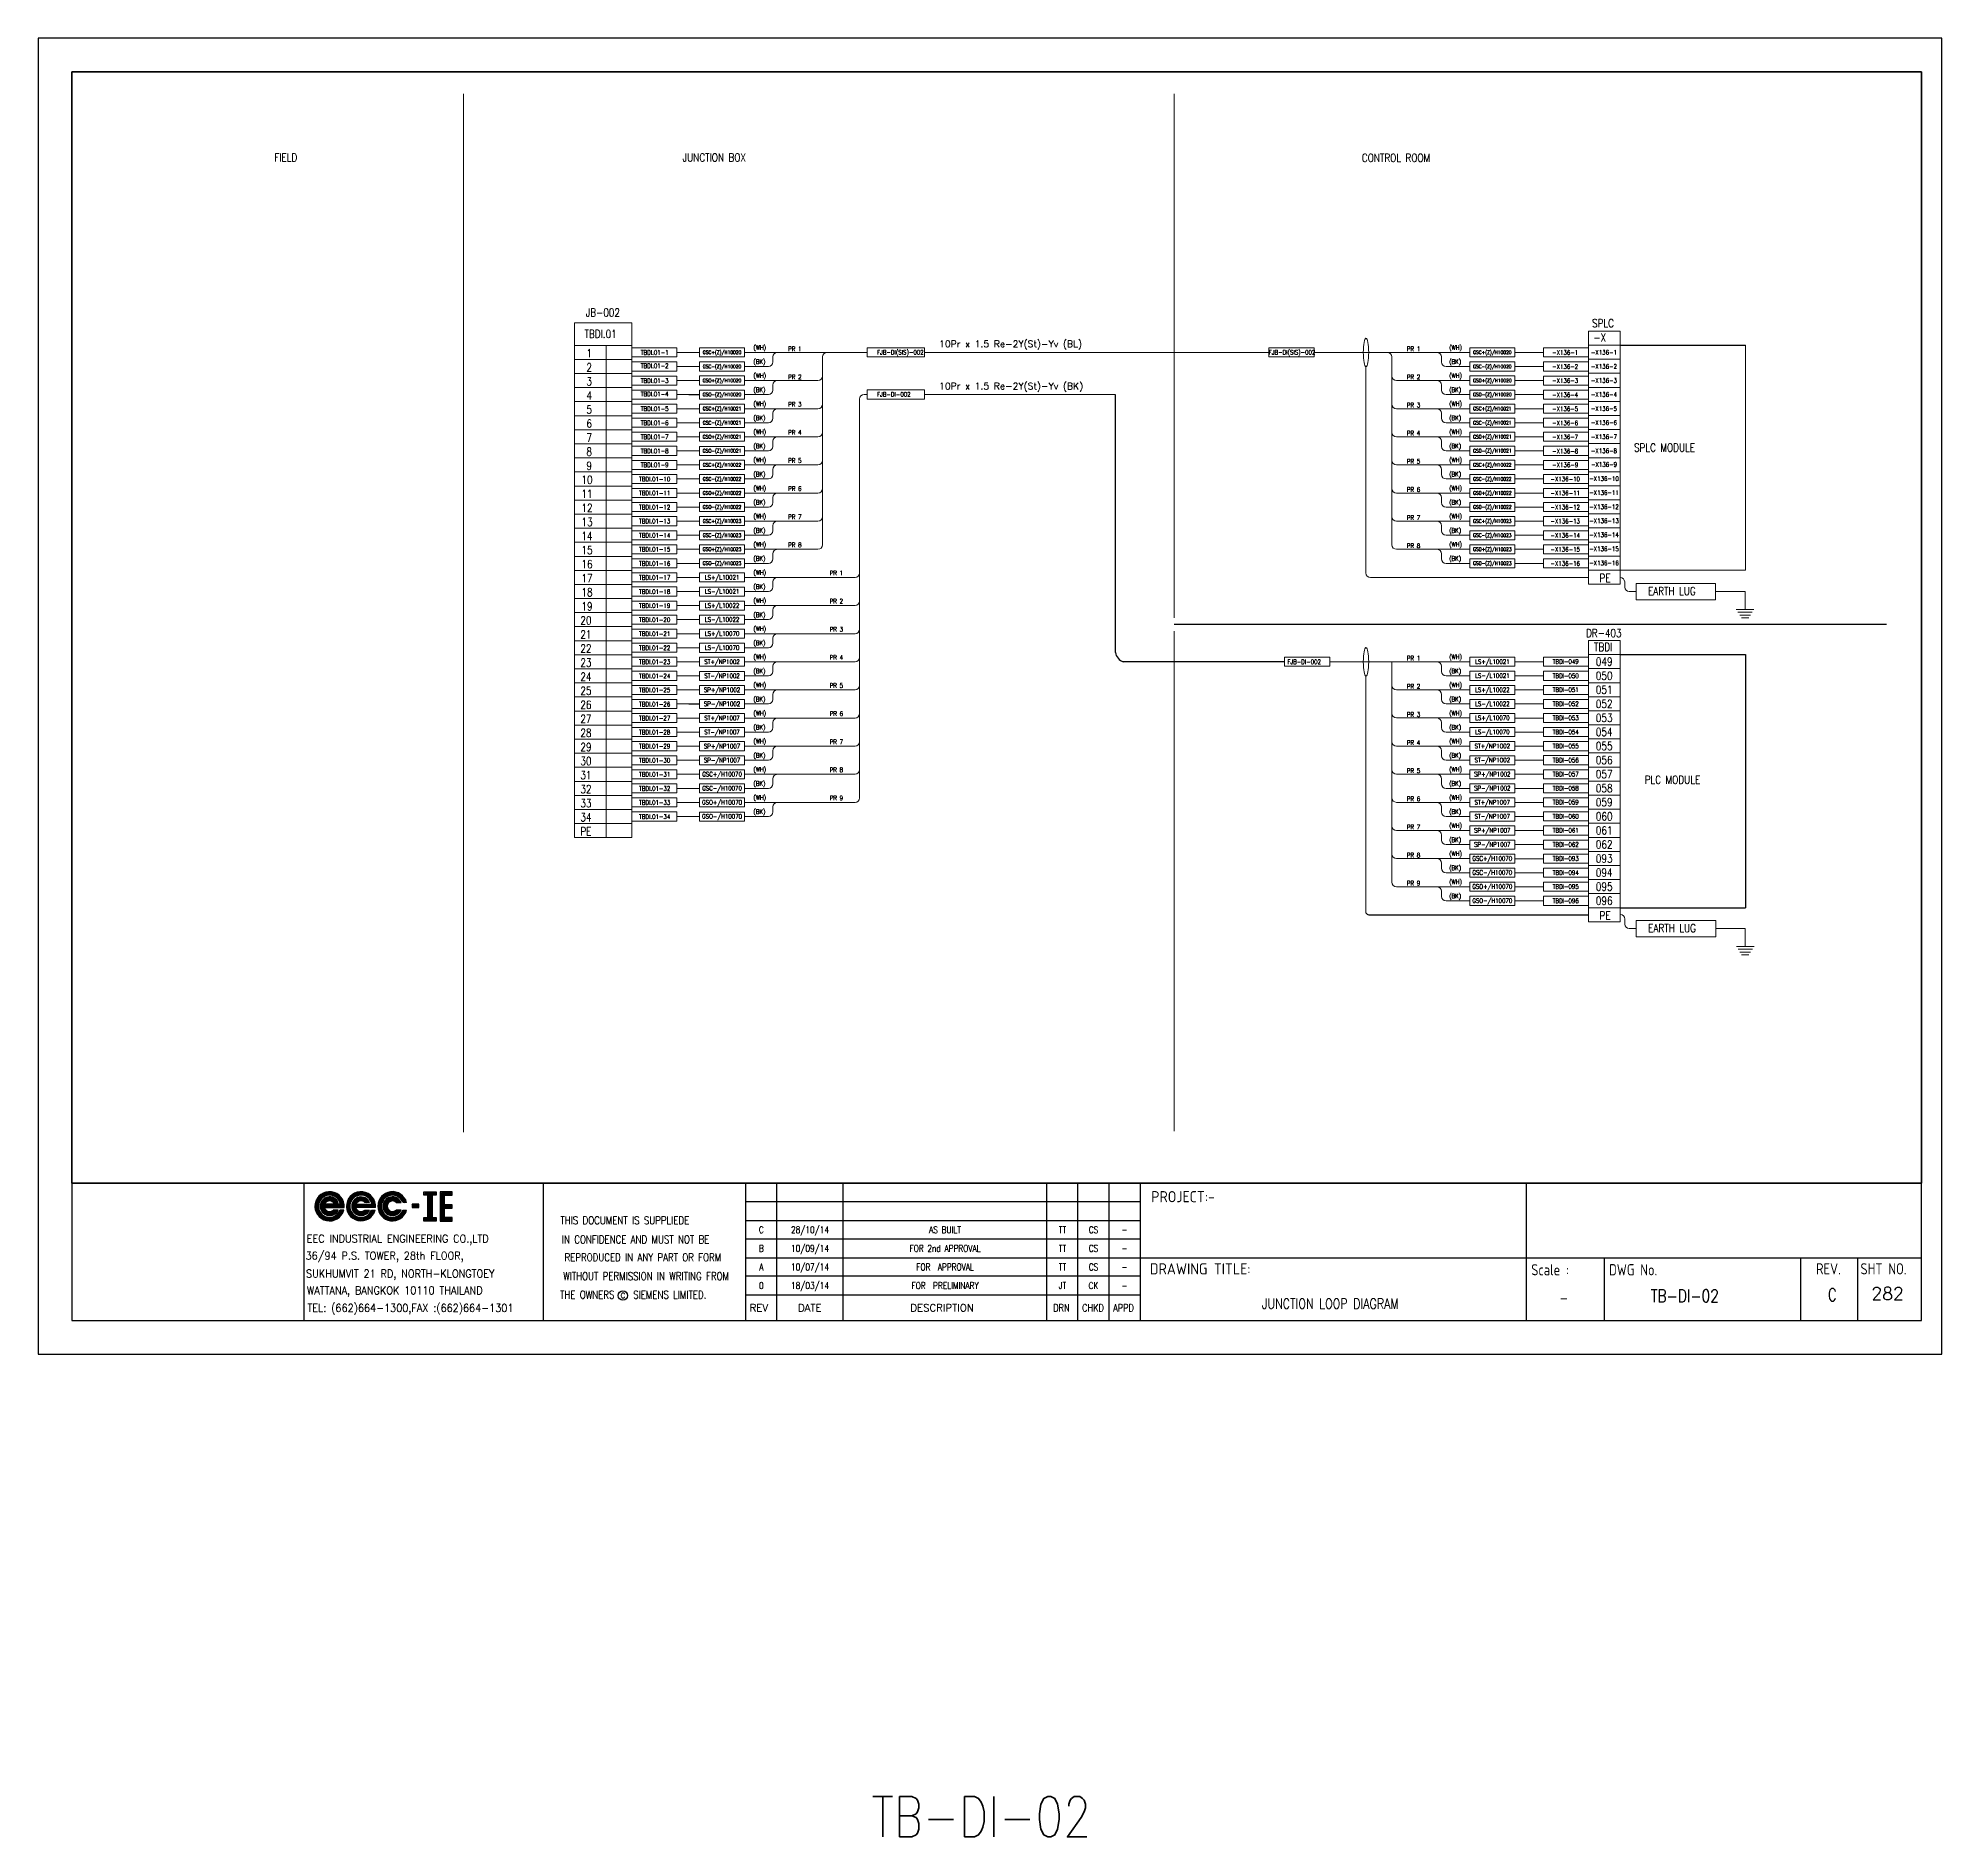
# Model space of a CAD drawing. Header units: millimetres. Extents: x -14942 to 24072, y -50285 to 2207.
# Drawn here: x 1079.2 to 1502.2, y -4099.7 to -3699.9 of the extents above; entities that cross this region are included whole.
import ezdxf
from ezdxf.enums import TextEntityAlignment as Align

# ---------------------------------------------------------------- set-up
doc = ezdxf.new("R2010")
doc.units = ezdxf.units.MM
doc.header["$MEASUREMENT"] = 0
doc.layers.get('0').update_dxf_attribs({"linetype": 'CONTINUOUS'})
for name, color, linetype in [('52049_PAPER A4$0$Frame_A1', 253, 'CONTINUOUS'), ('BEAM', 3, 'CONTINUOUS'), ('INSTRUMENT', 1, 'CONTINUOUS'), ('TEXT', 2, 'CONTINUOUS')]:
    doc.layers.add(name, color=color, linetype=linetype)
doc.styles.add('52049_PAPER A4$0$ISO Proportional', font='isocp.shx')
doc.styles.add('52049_PAPER A4$0$ROMANS', font='isocp.shx')
doc.styles.add('52049_PAPER A4$0$Romans-title', font='romans.shx')
doc.styles.add('ROMANS', font='romans')

# ---------------------------------------------------------------- blocks, each defined once
blk = doc.blocks.new('52049_PAPER A4$0$eec-ie')
at = {"layer": '52049_PAPER A4$0$Frame_A1', "color": 0, "lineweight": -3}
for p, q in [((0, 0), (0.87, 0.87)), ((0, -0.08), (0.3, 0.22)), ((0, -0.16), (0.26, 0.1)), ((0, -0.23), (0.24, 0)), ((0.01, 0.09), (0.78, 0.86)), ((0.04, 0.2), (0.68, 0.83)), ((0.09, 0.32), (0.55, 0.78)), ((0.26, 0.57), (0.3, 0.62)), ((0.34, -0.12), (1, 0.53)), ((0.35, -0.04), (0.92, 0.53)), ((0.35, -0.19), (1.07, 0.52)), ((0.36, 0.05), (0.82, 0.51)), ((0.37, -0.26), (0.66, 0.04)), ((0.39, -0.32), (0.74, 0.04)), ((0.4, 0.17), (0.7, 0.47)), ((0.41, -0.37), (0.82, 0.04)), ((1.69, 0.04), (0.64, 0.04)), ((0.65, 0.57), (0.96, 0.88)), ((0.68, -0.17), (0.9, 0.04)), ((0.76, -0.17), (0.98, 0.04)), ((0.77, 0.62), (1.03, 0.88)), ((0.84, -0.17), (1.05, 0.04)), ((0.87, 0.64), (1.1, 0.87)), ((0.87, 0.25), (1.13, 0.51)), ((0.92, -0.17), (1.13, 0.04)), ((0.95, 0.64), (1.17, 0.86)), ((0.96, 0.26), (1.19, 0.49)), ((1, -0.17), (1.21, 0.04)), ((1.03, 0.64), (1.23, 0.84)), ((1.03, 0.25), (1.24, 0.46)), ((1.07, -0.17), (1.29, 0.04)), ((1.09, 0.24), (1.29, 0.44)), ((1.1, 0.63), (1.29, 0.82)), ((1.15, 0.21), (1.34, 0.4)), ((1.15, -0.17), (1.37, 0.04)), ((1.16, 0.62), (1.35, 0.8)), ((1.19, 0.18), (1.38, 0.37)), ((1.22, 0.6), (1.4, 0.78)), ((1.22, 0.15), (1.54, 0.15)), ((1.23, -0.17), (1.44, 0.04)), ((1.25, 0.15), (1.42, 0.33)), ((1.28, 0.57), (1.45, 0.75)), ((1.31, -0.17), (1.52, 0.04)), ((1.32, 0.15), (1.46, 0.29)), ((1.33, 0.55), (1.5, 0.72)), ((1.38, 0.52), (1.54, 0.69)), ((1.39, -0.17), (1.6, 0.04)), ((1.4, 0.15), (1.49, 0.24)), ((1.42, 0.49), (1.59, 0.65)), ((1.46, 0.45), (1.63, 0.62)), ((1.46, -0.17), (1.68, 0.04)), ((1.48, 0.15), (1.52, 0.19)), ((1.5, 0.41), (1.67, 0.58)), ((1.54, 0.37), (1.71, 0.54)), ((1.54, -0.17), (1.9, 0.18)), ((1.57, 0.33), (1.74, 0.49)), ((1.6, 0.28), (1.77, 0.45)), ((1.62, -0.17), (1.91, 0.12)), ((1.63, 0.23), (1.8, 0.4)), ((1.65, 0.17), (1.83, 0.35)), ((1.67, 0.11), (1.86, 0.3)), ((1.69, 0.05), (1.88, 0.24)), ((1.7, -0.17), (1.93, 0.06)), ((2.09, -0.09), (2.37, 0.19)), ((2.1, -0.01), (2.51, 0.41)), ((2.1, -0.17), (2.34, 0.08)), ((2.11, 0.08), (2.88, 0.86)), ((2.13, 0.18), (2.78, 0.83)), ((2.18, 0.31), (2.65, 0.78)), ((2.31, 0.52), (2.45, 0.65)), ((2.44, -0.05), (3.02, 0.52)), ((2.44, -0.13), (3.1, 0.52)), ((2.45, -0.2), (2.78, 0.13)), ((2.46, 0.04), (2.93, 0.51)), ((2.46, -0.26), (2.76, 0.04)), ((2.48, -0.32), (2.84, 0.04)), ((2.49, 0.15), (2.81, 0.47)), ((2.56, 0.45), (2.97, 0.87)), ((2.72, -0.17), (2.92, 0.04)), ((2.73, 0.04), (3.79, 0.04)), ((2.77, 0.59), (3.06, 0.87)), ((2.79, -0.17), (3, 0.04)), ((2.84, 0.19), (3.17, 0.51)), ((2.87, -0.17), (3.08, 0.04)), ((2.89, 0.63), (3.13, 0.87)), ((2.95, -0.17), (3.15, 0.04)), ((2.98, 0.64), (3.2, 0.86)), ((2.98, 0.26), (3.23, 0.5)), ((3.03, -0.17), (3.23, 0.04)), ((3.06, 0.65), (3.27, 0.85)), ((3.07, 0.26), (3.29, 0.48)), ((3.11, -0.17), (3.31, 0.04)), ((3.14, 0.64), (3.33, 0.83)), ((3.14, 0.25), (3.34, 0.46)), ((3.18, -0.17), (3.39, 0.04)), ((3.2, 0.24), (3.39, 0.43)), ((3.21, 0.63), (3.39, 0.81)), ((3.25, 0.21), (3.44, 0.4)), ((3.26, -0.17), (3.47, 0.04)), ((3.27, 0.62), (3.44, 0.79)), ((3.29, 0.18), (3.48, 0.36)), ((3.62, 0.16), (3.31, 0.16)), ((3.33, 0.6), (3.5, 0.77)), ((3.34, -0.17), (3.54, 0.04)), ((3.36, 0.16), (3.52, 0.32)), ((3.38, 0.57), (3.55, 0.74)), ((3.42, -0.17), (3.62, 0.04)), ((3.43, 0.55), (3.59, 0.71)), ((3.43, 0.16), (3.55, 0.28)), ((3.48, 0.52), (3.64, 0.68)), ((3.5, -0.17), (3.7, 0.04)), ((3.51, 0.16), (3.58, 0.23)), ((3.52, 0.48), (3.68, 0.64)), ((3.57, 0.45), (3.72, 0.61)), ((3.57, -0.17), (3.78, 0.04)), ((3.59, 0.16), (3.61, 0.18)), ((3.6, 0.41), (3.76, 0.57)), ((3.64, 0.37), (3.8, 0.53)), ((3.65, -0.17), (3.99, 0.17)), ((3.67, 0.32), (3.83, 0.48)), ((3.7, 0.27), (3.87, 0.44)), ((3.73, 0.22), (3.9, 0.39)), ((3.73, -0.17), (4, 0.11)), ((3.75, 0.17), (3.92, 0.34)), ((3.77, 0.11), (3.95, 0.28)), ((3.79, 0.05), (3.97, 0.23)), ((3.81, -0.17), (4.02, 0.04)), ((4.18, -0.03), (4.57, 0.36)), ((4.18, -0.11), (4.47, 0.18)), ((4.18, -0.18), (4.43, 0.07)), ((4.19, 0.06), (5, 0.86)), ((4.21, 0.16), (4.9, 0.84)), ((4.25, 0.28), (4.78, 0.8)), ((4.34, 0.45), (4.61, 0.71)), ((4.53, -0.15), (5.2, 0.53)), ((4.53, -0.07), (5.13, 0.53)), ((4.54, 0.02), (5.04, 0.52)), ((4.54, -0.22), (4.86, 0.1)), ((4.57, 0.12), (4.93, 0.49)), ((4.69, 0.48), (5.08, 0.87)), ((4.69, 0.32), (4.73, 0.37)), ((4.88, 0.59), (5.16, 0.88)), ((4.96, 0.2), (5.27, 0.52)), ((4.99, 0.63), (5.24, 0.87)), ((5.08, 0.64), (5.31, 0.86)), ((5.09, 0.25), (5.33, 0.5)), ((5.16, 0.64), (5.37, 0.85)), ((5.17, 0.26), (5.39, 0.48)), ((5.24, 0.64), (5.43, 0.83)), ((5.24, 0.25), (5.44, 0.46)), ((5.3, 0.63), (5.49, 0.82)), ((5.3, 0.23), (5.49, 0.43)), ((5.35, 0.2), (5.54, 0.39)), ((5.37, 0.61), (5.55, 0.79)), ((5.39, 0.17), (5.58, 0.36)), ((5.4, 0.15), (5.72, 0.15)), ((5.42, 0.59), (5.6, 0.77)), ((5.46, 0.15), (5.62, 0.32)), ((5.48, 0.57), (5.65, 0.74)), ((5.53, 0.54), (5.7, 0.71)), ((5.53, 0.15), (5.65, 0.27)), ((5.58, 0.51), (5.74, 0.68)), ((5.61, 0.15), (5.68, 0.23)), ((5.62, 0.47), (5.79, 0.64)), ((5.66, 0.44), (5.83, 0.6)), ((5.69, 0.15), (5.71, 0.18)), ((5.7, 0.4), (5.87, 0.56)), ((5.73, 0.36), (5.9, 0.52)), ((5.77, 0.31), (5.94, 0.48)), ((5.8, 0.26), (5.97, 0.43)), ((5.82, 0.21), (6, 0.38)), ((5.85, 0.15), (6.02, 0.33)), ((6.09, 0.15), (5.85, 0.15)), ((5.92, 0.15), (6.05, 0.28)), ((6, 0.15), (6.07, 0.22)), ((6.08, 0.15), (6.09, 0.16)), ((6.9, 0.04), (6.46, 0.04)), ((6.46, 0.04), (6.46, -0.18)), ((6.46, -0.01), (6.51, 0.04)), ((6.46, -0.09), (6.59, 0.04)), ((6.46, -0.17), (6.66, 0.04)), ((6.52, -0.18), (6.74, 0.04)), ((6.6, -0.18), (6.82, 0.04)), ((6.68, -0.18), (6.9, 0.04)), ((6.9, -0.18), (6.9, 0.04)), ((7.23, 0.68), (7.41, 0.86)), ((7.27, 0.64), (7.49, 0.86)), ((7.35, 0.64), (7.57, 0.86)), ((7.43, 0.64), (7.65, 0.86)), ((7.5, 0.64), (7.72, 0.86)), ((7.51, 0.57), (7.8, 0.86)), ((7.51, 0.49), (7.88, 0.86)), ((7.51, 0.41), (7.96, 0.86)), ((7.51, 0.34), (7.78, 0.61)), ((7.51, 0.26), (7.78, 0.53)), ((7.51, 0.18), (7.78, 0.45)), ((7.51, 0.1), (7.78, 0.38)), ((7.51, 0.02), (7.78, 0.3)), ((7.51, -0.05), (7.78, 0.22)), ((7.51, -0.13), (7.78, 0.14)), ((7.51, -0.21), (7.78, 0.07)), ((7.82, 0.64), (8.04, 0.86)), ((7.89, 0.64), (8.06, 0.81)), ((7.97, 0.64), (8.06, 0.73)), ((8.05, 0.64), (8.06, 0.65)), ((8.33, 0.46), (8.74, 0.86)), ((8.33, 0.54), (8.66, 0.86)), ((8.33, 0.38), (8.82, 0.86)), ((8.33, 0.69), (8.5, 0.86)), ((8.33, 0.62), (8.58, 0.86)), ((8.33, 0.3), (8.61, 0.58)), ((8.33, 0.23), (8.61, 0.5)), ((8.33, 0.15), (8.61, 0.42)), ((8.33, 0.07), (8.61, 0.35)), ((8.33, -0.01), (8.61, 0.27)), ((8.33, -0.09), (8.61, 0.19)), ((8.33, -0.16), (8.61, 0.11)), ((8.33, -0.24), (8.61, 0.03)), ((8.33, -0.4), (8.74, 0.01)), ((8.33, -0.32), (8.66, 0.01)), ((8.33, -0.48), (8.82, 0.01)), ((8.67, 0.64), (8.89, 0.86)), ((8.68, -0.21), (8.9, 0.01)), ((8.75, 0.64), (8.97, 0.86)), ((8.75, -0.21), (8.97, 0.01)), ((8.83, 0.64), (9.05, 0.86)), ((8.83, -0.21), (9.05, 0.01)), ((8.91, 0.64), (9.11, 0.84)), ((8.99, 0.64), (9.11, 0.76)), ((9.06, 0.64), (9.11, 0.69)), ((0.02, -0.3), (0.23, -0.08)), ((0.03, -0.36), (0.23, -0.16)), ((0.05, -0.42), (0.24, -0.23)), ((0.07, -0.47), (0.26, -0.29)), ((0.1, -0.53), (0.27, -0.35)), ((0.12, -0.58), (0.3, -0.4)), ((0.15, -0.63), (0.32, -0.46)), ((0.19, -0.67), (0.35, -0.5)), ((0.22, -0.72), (0.39, -0.55)), ((0.26, -0.76), (0.42, -0.59)), ((0.3, -0.8), (0.46, -0.63)), ((0.34, -0.83), (0.5, -0.67)), ((0.38, -0.87), (0.55, -0.7)), ((0.42, -0.9), (0.59, -0.73)), ((0.44, -0.42), (0.64, -0.22)), ((0.47, -0.47), (0.66, -0.27)), ((0.47, -0.93), (0.65, -0.76)), ((0.5, -0.51), (0.69, -0.32)), ((0.52, -0.96), (0.7, -0.78)), ((0.54, -0.55), (0.73, -0.36)), ((0.58, -0.59), (0.78, -0.39)), ((0.58, -0.98), (0.76, -0.8)), ((0.62, -0.17), (1.94, -0.17)), ((0.63, -0.62), (0.83, -0.42)), ((0.63, -1.01), (0.82, -0.82)), ((0.68, -0.65), (0.89, -0.44)), ((0.69, -1.03), (0.89, -0.83)), ((0.73, -0.67), (0.96, -0.45)), ((0.75, -1.04), (0.96, -0.83)), ((0.79, -0.69), (1.04, -0.44)), ((0.82, -1.05), (1.04, -0.83)), ((0.85, -0.71), (1.19, -0.37)), ((0.89, -1.06), (1.14, -0.81)), ((0.92, -0.72), (1.29, -0.34)), ((0.96, -1.07), (1.25, -0.77)), ((1, -0.72), (1.37, -0.34)), ((1.04, -1.06), (1.76, -0.34)), ((1.09, -0.71), (1.45, -0.34)), ((1.13, -1.05), (1.84, -0.34)), ((1.2, -0.67), (1.53, -0.34)), ((1.54, -0.34), (1.22, -0.34)), ((1.23, -1.03), (1.9, -0.36)), ((1.35, -0.99), (1.86, -0.48)), ((1.53, -0.88), (1.76, -0.66)), ((1.65, -0.38), (1.68, -0.34)), ((1.91, -0.34), (1.66, -0.34)), ((1.78, -0.17), (1.94, -0.01)), ((1.85, -0.17), (1.94, -0.09)), ((1.93, -0.17), (1.94, -0.17)), ((2.1, -0.24), (2.32, -0.02)), ((2.11, -0.3), (2.32, -0.1)), ((2.13, -0.36), (2.32, -0.17)), ((2.15, -0.42), (2.33, -0.24)), ((2.17, -0.48), (2.35, -0.3)), ((2.2, -0.53), (2.37, -0.36)), ((2.22, -0.58), (2.39, -0.42)), ((2.25, -0.63), (2.42, -0.47)), ((2.29, -0.68), (2.45, -0.51)), ((2.32, -0.72), (2.48, -0.56)), ((2.36, -0.76), (2.52, -0.6)), ((2.4, -0.8), (2.56, -0.64)), ((2.44, -0.84), (2.6, -0.68)), ((2.48, -0.87), (2.64, -0.71)), ((2.51, -0.38), (2.71, -0.17)), ((2.53, -0.9), (2.69, -0.74)), ((2.54, -0.43), (2.73, -0.23)), ((2.57, -0.47), (2.76, -0.28)), ((2.58, -0.93), (2.74, -0.77)), ((2.6, -0.51), (2.79, -0.33)), ((2.63, -0.96), (2.8, -0.79)), ((2.64, -0.55), (2.83, -0.37)), ((2.68, -0.98), (2.86, -0.81)), ((2.69, -0.59), (2.87, -0.4)), ((4.02, -0.17), (2.71, -0.17)), ((2.73, -0.62), (2.93, -0.43)), ((2.74, -1.01), (2.92, -0.82)), ((2.78, -0.65), (2.99, -0.44)), ((2.8, -1.02), (2.99, -0.83)), ((2.84, -0.67), (3.06, -0.45)), ((2.86, -1.04), (3.06, -0.84)), ((2.9, -0.69), (3.14, -0.44)), ((2.92, -1.05), (3.14, -0.83)), ((2.96, -0.7), (3.32, -0.35)), ((2.99, -1.06), (3.24, -0.81)), ((3.03, -0.71), (3.39, -0.35)), ((3.07, -1.06), (3.36, -0.77)), ((3.11, -0.71), (3.47, -0.35)), ((3.15, -1.06), (3.86, -0.35)), ((3.2, -0.7), (3.55, -0.35)), ((3.24, -1.04), (3.94, -0.35)), ((3.31, -0.35), (3.62, -0.35)), ((3.32, -0.65), (3.62, -0.36)), ((3.35, -1.02), (3.98, -0.38)), ((3.48, -0.97), (3.93, -0.51)), ((3.74, -0.39), (3.78, -0.35)), ((3.76, -0.35), (3.99, -0.35)), ((3.89, -0.17), (4.02, -0.03)), ((3.96, -0.17), (4.03, -0.11)), ((4.19, -0.25), (4.42, -0.03)), ((4.21, -0.32), (4.41, -0.11)), ((4.22, -0.38), (4.42, -0.18)), ((4.24, -0.44), (4.43, -0.25)), ((4.26, -0.49), (4.45, -0.31)), ((4.29, -0.54), (4.47, -0.37)), ((4.32, -0.59), (4.49, -0.42)), ((4.35, -0.64), (4.52, -0.47)), ((4.38, -0.69), (4.55, -0.52)), ((4.42, -0.73), (4.58, -0.56)), ((4.45, -0.77), (4.62, -0.6)), ((4.49, -0.81), (4.66, -0.64)), ((4.53, -0.84), (4.7, -0.68)), ((4.56, -0.28), (4.8, -0.03)), ((4.58, -0.33), (4.8, -0.11)), ((4.58, -0.88), (4.75, -0.71)), ((4.6, -0.39), (4.81, -0.18)), ((4.62, -0.91), (4.8, -0.74)), ((4.63, -0.44), (4.83, -0.24)), ((4.66, -0.48), (4.86, -0.29)), ((4.67, -0.94), (4.85, -0.77)), ((4.7, -0.52), (4.89, -0.33)), ((4.72, -0.97), (4.9, -0.79)), ((4.74, -0.56), (4.93, -0.37)), ((4.78, -0.6), (4.98, -0.4)), ((4.78, -0.99), (4.96, -0.81)), ((4.83, -0.63), (5.03, -0.43)), ((4.83, -1.01), (5.03, -0.82)), ((4.88, -0.66), (5.09, -0.44)), ((4.89, -1.03), (5.1, -0.83)), ((4.93, -0.68), (5.17, -0.45)), ((4.96, -1.05), (5.17, -0.83)), ((4.99, -0.7), (5.26, -0.43)), ((5.02, -1.06), (5.26, -0.82)), ((5.06, -0.71), (5.43, -0.34)), ((5.09, -1.06), (5.36, -0.8)), ((5.13, -0.72), (5.5, -0.34)), ((5.17, -1.07), (5.49, -0.75)), ((5.21, -0.71), (5.58, -0.34)), ((5.25, -1.06), (5.97, -0.34)), ((5.3, -0.7), (5.66, -0.34)), ((5.35, -1.05), (6.05, -0.34)), ((5.72, -0.34), (5.4, -0.34)), ((5.43, -0.65), (5.71, -0.37)), ((5.45, -1.02), (6.07, -0.4)), ((5.58, -0.96), (6.02, -0.53)), ((5.81, -0.43), (5.89, -0.34)), ((5.85, -0.34), (6.09, -0.34)), ((6.46, -0.18), (6.9, -0.18)), ((6.75, -0.18), (6.9, -0.04)), ((6.83, -0.18), (6.9, -0.12)), ((7.23, -0.95), (7.34, -0.84)), ((7.23, -0.88), (7.26, -0.84)), ((7.23, -1.03), (7.42, -0.84)), ((7.28, -1.07), (7.5, -0.84)), ((7.35, -1.07), (7.78, -0.64)), ((7.43, -1.07), (7.78, -0.71)), ((7.51, -0.29), (7.78, -0.01)), ((7.51, -0.37), (7.78, -0.09)), ((7.51, -0.44), (7.78, -0.17)), ((7.51, -0.52), (7.78, -0.25)), ((7.51, -0.6), (7.78, -0.32)), ((7.51, -0.68), (7.78, -0.4)), ((7.51, -0.76), (7.78, -0.48)), ((7.51, -0.83), (7.78, -0.56)), ((7.51, -1.07), (7.78, -0.79)), ((7.59, -1.07), (7.81, -0.84)), ((7.67, -1.07), (7.89, -0.84)), ((7.74, -1.07), (7.96, -0.84)), ((7.82, -1.07), (8.04, -0.84)), ((7.9, -1.07), (8.06, -0.91)), ((7.98, -1.07), (8.06, -0.98)), ((8.06, -1.07), (8.06, -1.06)), ((8.33, -0.55), (8.61, -0.28)), ((8.33, -0.63), (8.61, -0.36)), ((8.33, -0.71), (8.61, -0.43)), ((8.33, -0.79), (8.61, -0.51)), ((8.33, -0.86), (8.61, -0.59)), ((8.33, -0.94), (8.61, -0.67)), ((8.33, -1.02), (8.61, -0.75)), ((8.37, -1.07), (8.61, -0.82)), ((8.45, -1.07), (8.67, -0.84)), ((8.52, -1.07), (8.74, -0.84)), ((8.6, -1.07), (8.82, -0.84)), ((8.68, -1.07), (8.9, -0.84)), ((8.76, -1.07), (8.98, -0.84)), ((8.84, -1.07), (9.06, -0.84)), ((8.91, -0.21), (9.11, -0.02)), ((8.91, -1.07), (9.11, -0.87)), ((8.99, -0.21), (9.11, -0.09)), ((8.99, -1.07), (9.11, -0.95)), ((9.07, -0.21), (9.11, -0.17)), ((9.07, -1.07), (9.11, -1.03))]:
    blk.add_line(p, q, dxfattribs=at)
for points in [[(7.23, 0.86), (8.06, 0.86), (8.06, 0.64), (7.78, 0.64), (7.78, -0.84), (8.06, -0.84), (8.06, -1.07), (7.23, -1.07), (7.23, -0.84), (7.51, -0.84), (7.51, 0.64), (7.23, 0.64)], [(8.61, 0.01), (8.61, 0.64), (9.11, 0.64), (9.11, 0.86), (8.33, 0.86), (8.33, -1.07), (9.11, -1.07), (9.11, -0.84), (8.61, -0.84), (8.61, -0.21), (9.11, -0.21), (9.11, 0.01)]]:
    blk.add_lwpolyline(points, close=True, dxfattribs=at)
for centre, radius, start, end in [((0.97, -0.09), 0.972, 355.3439, 345.1466), ((0.97, -0.09), 0.737, 10.5243, 340.256), ((0.97, -0.09), 0.623, 23.5697, 336.4303), ((0.97, -0.09), 0.354, 44.7876, 157.6107), ((3.06, -0.09), 0.967, 355.6074, 344.7747), ((3.06, -0.09), 0.742, 10.0766, 339.9937), ((3.06, -0.09), 0.618, 24.2545, 335.7455), ((3.06, -0.09), 0.358, 45.1096, 158.7579), ((5.15, -0.09), 0.972, 14.8534, 345.1466), ((5.15, -0.09), 0.737, 19.744, 340.256), ((5.15, -0.09), 0.623, 23.5697, 336.4303), ((5.15, -0.09), 0.354, 44.7876, 315.2124), ((0.97, -0.09), 0.354, 192.8901, 315.2124), ((3.06, -0.09), 0.358, 191.9242, 314.8904)]:
    blk.add_arc(centre, radius, start, end, dxfattribs=at)
blk = doc.blocks.new('52049_PAPER A4$0$eec logo')
at = {"color": 7, "xscale": 2.786697286423482, "yscale": 2.786697286423482, "zscale": 2.786697286423482}
blk.add_blockref('52049_PAPER A4$0$eec-ie', (50.01, 25.95), dxfattribs=at)
blk = doc.blocks.new('FJB')
at = {"color": 3}
for p, q in [((-415.5, 38.01), (-4.5, 38.01)), ((-363.94, 38.01), (-363.94, 7.5)), ((-310.77, 38.01), (-310.77, 7.5)), ((-265.75, 7.5), (-265.75, 38.01)), ((-258.85, 7.5), (-258.85, 38.01)), ((-244.11, 7.5), (-244.11, 38.01)), ((-198.84, 7.5), (-198.84, 38.01)), ((-191.95, 7.5), (-191.95, 38.01)), ((-185.05, 7.5), (-185.05, 38.01)), ((-178.16, 38.01), (-178.16, 7.5)), ((-92.38, 38.01), (-92.38, 7.5)), ((-178.16, 21.46), (-4.5, 21.46)), ((-75.06, 21.46), (-75.06, 7.5)), ((-31.4, 21.46), (-31.4, 7.5)), ((-18.75, 21.46), (-18.75, 7.5)), ((-265.75, 13.19), (-178.16, 13.19))]:
    blk.add_line(p, q, dxfattribs=at)
at = {"color": 1}
for p, q in [((-178.16, 33.87), (-265.75, 33.87)), ((-265.75, 29.74), (-178.16, 29.74)), ((-178.16, 25.6), (-265.75, 25.6)), ((-265.75, 21.46), (-178.16, 21.46)), ((-178.16, 17.33), (-265.75, 17.33))]:
    blk.add_line(p, q, dxfattribs=at)
at = {"color": 7}
for p, q in [((-4.5, 38.01), (-96.38, 38.01)), ((-92.38, 38.01), (-92.38, 19.85))]:
    blk.add_line(p, q, dxfattribs=at)
blk.add_lwpolyline([(0, 0), (0, 292.5), (-423, 292.5), (-423, 0)], close=True, dxfattribs=at)
blk.add_lwpolyline([(-415.5, 285), (-4.5, 285), (-4.5, 38.01), (-415.5, 38.01)], close=True)
at = {"color": 3}
blk.add_lwpolyline([(-4.5, 7.5), (-4.5, 285), (-415.5, 285), (-415.5, 7.5)], close=True, dxfattribs=at)
at = {"color": 2}
blk.add_circle((-293.05, 13.05), 1.05, dxfattribs=at)
at = {"color": 3, "xscale": 1.200000000000001, "yscale": 1.200000000000001, "zscale": 1.200000000000001}
blk.add_blockref('52049_PAPER A4$0$eec logo', (-421.49, 2.05), dxfattribs=at)
at = {"color": 2, "style": '52049_PAPER A4$0$ISO Proportional'}
for s, height, p in [('PROJECT:-', 2.482, (-168.61, 35.02)), ('DRAWING TITLE:', 2.4821, (-164.78, 18.99))]:
    blk.add_text(s, height=height, dxfattribs=at).set_placement(p, align=Align.MIDDLE_CENTER)
at = {"color": 2, "style": '52049_PAPER A4$0$Romans-title', "width": 0.8}
for s, p in [('THIS DOCUMENT IS SUPPLIEDE', (-292.63, 29.75)), ('IN CONFIDENCE AND MUST NOT BE', (-290.24, 25.51)), (' REPRODUCED IN ANY PART OR FORM', (-289.1, 21.53)), (' WITHOUT PERMISSION IN WRITING FROM ', (-287.9, 17.35)), ('THE OWNERS   SIEMENS LIMITED. ', (-290.28, 13.22))]:
    blk.add_text(s, height=1.75, dxfattribs=at).set_placement(p, align=Align.MIDDLE)
at = {"color": 2, "style": '52049_PAPER A4$0$Romans-title'}
for s, height, width, p in [('EEC INDUSTRIAL ENGINEERING CO.,LTD', 1.75, 0.9, (-363.31, 24.81)), ('36/94 P.S. TOWER, 28th FLOOR,', 1.75, 0.9, (-363.55, 21.03, -1.75)), ('SUKHUMVIT 21 RD, NORTH-KLONGTOEY', 1.75, 0.9, (-363.45, 17.05, -1.75)), ('WATTANA, BANGKOK 10110 THAILAND ', 1.75, 0.9, (-363.25, 13.31, -1.75)), ('TEL: (662)664-1300,FAX :(662)664-1301', 1.75, 0.9, (-363.14, 9.42, -1.75)), ('DRN', 1.655, 0.8, (-197.44, 9.49)), ('CHKD', 1.655, 0.8, (-191.03, 9.49)), ('APPD', 1.655, 0.8, (-184.14, 9.49))]:
    blk.add_text(s, height=height, dxfattribs=dict(at, width=width)).set_placement(p)
at = {"color": 2}
for s, height, style, width, p in [('C', 1.5, '52049_PAPER A4$0$Romans-title', 0.8, (-262.3, 27.67)), ('28/10/14', 1.5, '52049_PAPER A4$0$Romans-title', 0.8, (-251.48, 27.67)), ('AS BUILT', 1.5, '52049_PAPER A4$0$Romans-title', 0.8, (-221.48, 27.67)), ('TT', 1.5, '52049_PAPER A4$0$Romans-title', 0.8, (-195.39, 27.67)), ('CS', 1.5, '52049_PAPER A4$0$Romans-title', 0.8, (-188.5, 27.67)), ('-', 1.5, '52049_PAPER A4$0$Romans-title', 0.8, (-181.6, 27.67)), ('B', 1.5, '52049_PAPER A4$0$Romans-title', 0.8, (-262.3, 23.53)), ('10/09/14', 1.5, '52049_PAPER A4$0$Romans-title', 0.8, (-251.48, 23.53)), ('FOR 2nd APPROVAL', 1.5, '52049_PAPER A4$0$Romans-title', 0.8, (-221.48, 23.53)), ('TT', 1.5, '52049_PAPER A4$0$Romans-title', 0.8, (-195.39, 23.53)), ('CS', 1.5, '52049_PAPER A4$0$Romans-title', 0.8, (-188.5, 23.53)), ('-', 1.5, '52049_PAPER A4$0$Romans-title', 0.8, (-181.6, 23.53)), ('A', 1.5, '52049_PAPER A4$0$Romans-title', 0.8, (-262.3, 19.39)), ('10/07/14', 1.5, '52049_PAPER A4$0$Romans-title', 0.8, (-251.48, 19.39)), ('FOR  APPROVAL', 1.5, '52049_PAPER A4$0$Romans-title', 0.8, (-221.48, 19.39)), ('TT', 1.5, '52049_PAPER A4$0$Romans-title', 0.8, (-195.39, 19.39)), ('CS', 1.5, '52049_PAPER A4$0$Romans-title', 0.8, (-188.5, 19.39)), ('-', 1.5, '52049_PAPER A4$0$Romans-title', 0.8, (-181.6, 19.39)), ('Scale :', 2.482, '52049_PAPER A4$0$ROMANS', 0.9, (-87.06, 18.78)), ('DWG No.', 2.482, '52049_PAPER A4$0$ROMANS', 0.9, (-68.61, 18.78)), ('REV.', 2.482, '52049_PAPER A4$0$ROMANS', 0.9, (-25.21, 18.99)), ('SHT NO.', 2.482, '52049_PAPER A4$0$ROMANS', 0.9, (-12.98, 18.99)), ('0', 1.5, '52049_PAPER A4$0$Romans-title', 0.8, (-262.3, 15.26)), ('18/03/14', 1.5, '52049_PAPER A4$0$Romans-title', 0.8, (-251.48, 15.26)), ('FOR  PRELIMINARY', 1.5, '52049_PAPER A4$0$Romans-title', 0.8, (-221.48, 15.26)), ('JT', 1.5, '52049_PAPER A4$0$Romans-title', 0.8, (-195.39, 15.26)), ('CK', 1.5, '52049_PAPER A4$0$Romans-title', 0.8, (-188.5, 15.26)), ('-', 1.5, '52049_PAPER A4$0$Romans-title', 0.8, (-181.6, 15.26)), ('C', 2.8, '52049_PAPER A4$0$Romans-title', 0.8, (-24.36, 13.21)), ('-', 2.25, '52049_PAPER A4$0$Romans-title', 0.8, (-84, 12.48))]:
    blk.add_text(s, height=height, dxfattribs=dict(at, style=style, width=width)).set_placement(p, align=Align.MIDDLE_CENTER)
at = {"color": 2, "style": '52049_PAPER A4$0$Romans-title'}
blk.add_text('C', height=1.19, dxfattribs=at).set_placement((-293.05, 13.05), align=Align.MIDDLE)
for s, height, p in [('REV', 1.655, (-264.9, 9.49)), ('DATE', 1.655, (-254.17, 9.49)), ('DESCRIPTION', 1.6548, (-229.2, 9.49))]:
    blk.add_text(s, height=height, dxfattribs=at).set_placement(p)
at = {"layer": 'TEXT', "style": 'ROMANS', "width": 0.8}
blk.add_text('JUNCTION LOOP DIAGRAM ', height=2.25, dxfattribs=at).set_placement((-135.27, 11.24), align=Align.MIDDLE_CENTER)

msp = doc.modelspace()

# ---------------------------------------------------------------- linework, layer by layer
at = {"layer": 'BEAM', "color": 7, "lineweight": 13, "ltscale": 0.3}
for p, q in [((1173.76, -3943.03), (1173.76, -3712.28)), ((1331.66, -3828.74), (1331.66, -3712.28)), ((1331.66, -3942.81), (1331.66, -3831.7))]:
    msp.add_line(p, q, dxfattribs=at)
at = {"layer": 'INSTRUMENT', "color": 7, "lineweight": 13}
for p, q in [((1198.43, -3768.21), (1211.13, -3768.21)), ((1198.43, -3768.21), (1198.43, -3877.59)), ((1205.45, -3768.21), (1205.45, -3877.59)), ((1211.13, -3768.21), (1211.13, -3877.59)), ((1423.72, -3765.04), (1430.74, -3765.04)), ((1423.72, -3768.17), (1423.72, -3765.04)), ((1423.72, -3768.17), (1430.74, -3768.17)), ((1423.72, -3768.17), (1423.72, -3818.17)), ((1430.74, -3768.17), (1423.72, -3768.17)), ((1430.74, -3768.17), (1430.74, -3765.04)), ((1211.13, -3771.34), (1198.43, -3771.34)), ((1221.16, -3769.78), (1226.17, -3769.78)), ((1221.16, -3772.9), (1226.17, -3772.9)), ((1236.2, -3769.78), (1248.82, -3769.78)), ((1236.2, -3772.9), (1241.47, -3772.9)), ((1242.47, -3771.9), (1242.47, -3770.78)), ((1248.82, -3769.78), (1263.44, -3769.78)), ((1253.49, -3770.78), (1253.49, -3812.53)), ((1276.14, -3769.76), (1352.7, -3769.76)), ((1397.31, -3769.78), (1362.73, -3769.78)), ((1374.25, -3772.94), (1374.25, -3818.78)), ((1380.02, -3770.78), (1380.02, -3812.53)), ((1397.31, -3769.78), (1384.69, -3769.78)), ((1391.04, -3771.9), (1391.04, -3770.78)), ((1397.31, -3772.9), (1392.04, -3772.9)), ((1413.68, -3769.78), (1407.34, -3769.78)), ((1413.68, -3772.9), (1407.34, -3772.9)), ((1430.74, -3771.29), (1423.72, -3771.29)), ((1198.43, -3774.46), (1211.13, -3774.46)), ((1211.13, -3774.46), (1198.43, -3774.46)), ((1221.16, -3776.03), (1226.17, -3776.03)), ((1223.83, -3776.03), (1226.17, -3776.03)), ((1236.2, -3776.03), (1252.49, -3776.03)), ((1242.47, -3778.15), (1242.47, -3777.03)), ((1397.31, -3776.03), (1381.02, -3776.03)), ((1391.04, -3778.15), (1391.04, -3777.03)), ((1413.68, -3776.03), (1407.34, -3776.03)), ((1423.72, -3774.42), (1430.74, -3774.42)), ((1430.74, -3774.42), (1423.72, -3774.42)), ((1211.13, -3777.59), (1198.43, -3777.59)), ((1198.43, -3780.71), (1211.13, -3780.71)), ((1211.13, -3780.71), (1198.43, -3780.71)), ((1221.16, -3779.15), (1226.17, -3779.15)), ((1223.83, -3779.17), (1226.17, -3779.17)), ((1236.2, -3779.15), (1241.47, -3779.15)), ((1261.74, -3787.53), (1261.74, -3780.13)), ((1262.74, -3779.13), (1263.44, -3779.13)), ((1276.14, -3779.13), (1318.56, -3779.13)), ((1397.31, -3779.15), (1392.04, -3779.15)), ((1413.68, -3779.15), (1407.34, -3779.15)), ((1430.74, -3777.54), (1423.72, -3777.54)), ((1423.72, -3780.67), (1430.74, -3780.67)), ((1430.74, -3780.67), (1423.72, -3780.67)), ((1211.13, -3783.84), (1198.43, -3783.84)), ((1221.16, -3782.28), (1226.17, -3782.28)), ((1221.16, -3785.4), (1226.17, -3785.4)), ((1223.83, -3782.28), (1226.17, -3782.28)), ((1236.2, -3782.28), (1252.49, -3782.28)), ((1236.2, -3785.4), (1241.47, -3785.4)), ((1242.47, -3784.4), (1242.47, -3783.28)), ((1397.31, -3782.28), (1381.02, -3782.28)), ((1391.04, -3784.4), (1391.04, -3783.28)), ((1397.31, -3785.4), (1392.04, -3785.4)), ((1413.68, -3782.28), (1407.34, -3782.28)), ((1413.68, -3785.4), (1407.34, -3785.4)), ((1430.74, -3783.79), (1423.72, -3783.79)), ((1211.13, -3786.96), (1198.43, -3786.96)), ((1198.43, -3786.96), (1211.13, -3786.96)), ((1221.16, -3788.53), (1226.17, -3788.53)), ((1223.83, -3788.53), (1226.17, -3788.53)), ((1236.2, -3788.53), (1252.49, -3788.53)), ((1242.47, -3790.65), (1242.47, -3789.53)), ((1261.74, -3868.78), (1261.74, -3787.53)), ((1397.31, -3788.53), (1381.02, -3788.53)), ((1391.04, -3790.65), (1391.04, -3789.53)), ((1413.68, -3788.53), (1407.34, -3788.53)), ((1430.74, -3786.92), (1423.72, -3786.92)), ((1423.72, -3786.92), (1430.74, -3786.92)), ((1430.74, -3790.04), (1423.72, -3790.04)), ((1211.13, -3790.09), (1198.43, -3790.09)), ((1198.43, -3793.21), (1211.13, -3793.21)), ((1211.13, -3793.21), (1198.43, -3793.21)), ((1221.16, -3791.65), (1226.17, -3791.65)), ((1236.2, -3791.65), (1241.47, -3791.65)), ((1397.31, -3791.65), (1392.04, -3791.65)), ((1413.68, -3791.65), (1407.34, -3791.65)), ((1423.72, -3793.17), (1430.74, -3793.17)), ((1430.74, -3793.17), (1423.72, -3793.17)), ((1211.13, -3796.34), (1198.43, -3796.34)), ((1221.16, -3794.78), (1226.17, -3794.78)), ((1221.16, -3797.9), (1226.17, -3797.9)), ((1223.83, -3794.78), (1226.17, -3794.78)), ((1236.2, -3794.78), (1252.49, -3794.78)), ((1236.2, -3797.9), (1241.47, -3797.9)), ((1242.47, -3796.9), (1242.47, -3795.78)), ((1397.31, -3794.78), (1381.02, -3794.78)), ((1391.04, -3796.9), (1391.04, -3795.78)), ((1397.31, -3797.9), (1392.04, -3797.9)), ((1413.68, -3794.78), (1407.34, -3794.78)), ((1413.68, -3797.9), (1407.34, -3797.9)), ((1430.74, -3796.29), (1423.72, -3796.29)), ((1211.13, -3799.46), (1198.43, -3799.46)), ((1198.43, -3799.46), (1211.13, -3799.46)), ((1211.13, -3802.59), (1198.43, -3802.59)), ((1221.16, -3801.03), (1226.17, -3801.03)), ((1223.83, -3801.03), (1226.17, -3801.03)), ((1236.2, -3801.03), (1252.49, -3801.03)), ((1242.47, -3803.15), (1242.47, -3802.03)), ((1397.31, -3801.03), (1381.02, -3801.03)), ((1391.04, -3803.15), (1391.04, -3802.03)), ((1413.68, -3801.03), (1407.34, -3801.03)), ((1430.74, -3799.42), (1423.72, -3799.42)), ((1423.72, -3799.42), (1430.74, -3799.42)), ((1430.74, -3802.54), (1423.72, -3802.54)), ((1211.13, -3805.71), (1198.43, -3805.71)), ((1198.43, -3805.71), (1211.13, -3805.71)), ((1221.16, -3804.15), (1226.17, -3804.15)), ((1236.2, -3804.15), (1241.47, -3804.15)), ((1397.31, -3804.15), (1392.04, -3804.15)), ((1413.68, -3804.15), (1407.34, -3804.15)), ((1430.74, -3805.67), (1423.72, -3805.67)), ((1423.72, -3805.67), (1430.74, -3805.67)), ((1211.13, -3808.84), (1198.43, -3808.84)), ((1221.16, -3807.28), (1226.17, -3807.28)), ((1221.16, -3810.4), (1226.17, -3810.4)), ((1223.83, -3807.28), (1226.17, -3807.28)), ((1236.2, -3807.28), (1252.49, -3807.28)), ((1236.2, -3810.4), (1241.47, -3810.4)), ((1242.47, -3809.4), (1242.47, -3808.28)), ((1397.31, -3807.28), (1381.02, -3807.28)), ((1391.04, -3809.4), (1391.04, -3808.28)), ((1397.31, -3810.4), (1392.04, -3810.4)), ((1413.68, -3807.28), (1407.34, -3807.28)), ((1413.68, -3810.4), (1407.34, -3810.4)), ((1430.74, -3808.79), (1423.72, -3808.79)), ((1198.43, -3811.96), (1211.13, -3811.96)), ((1211.13, -3811.96), (1198.43, -3811.96)), ((1198.43, -3815.09), (1211.13, -3815.09)), ((1211.13, -3815.09), (1198.43, -3815.09)), ((1221.16, -3813.53), (1226.17, -3813.53)), ((1223.83, -3813.53), (1226.17, -3813.53)), ((1236.2, -3813.53), (1252.49, -3813.53)), ((1242.47, -3815.65), (1242.47, -3814.53)), ((1397.31, -3813.53), (1381.02, -3813.53)), ((1391.04, -3815.65), (1391.04, -3814.53)), ((1413.68, -3813.53), (1407.34, -3813.53)), ((1423.72, -3811.92), (1430.74, -3811.92)), ((1430.74, -3811.92), (1423.72, -3811.92)), ((1423.72, -3815.04), (1430.74, -3815.04)), ((1430.74, -3815.04), (1423.72, -3815.04)), ((1198.43, -3818.21), (1211.13, -3818.21)), ((1211.13, -3818.21), (1198.43, -3818.21)), ((1221.16, -3816.65), (1226.17, -3816.65)), ((1236.2, -3816.65), (1241.47, -3816.65)), ((1397.31, -3816.65), (1392.04, -3816.65)), ((1413.68, -3816.65), (1407.34, -3816.65)), ((1423.72, -3818.17), (1430.74, -3818.17)), ((1423.72, -3818.17), (1423.72, -3821.29)), ((1430.74, -3818.17), (1423.72, -3818.17)), ((1430.74, -3818.17), (1430.74, -3821.29)), ((1211.13, -3821.34), (1198.43, -3821.34)), ((1221.16, -3819.78), (1226.17, -3819.78)), ((1221.16, -3822.9), (1226.17, -3822.9)), ((1223.83, -3819.78), (1226.17, -3819.78)), ((1236.2, -3819.78), (1260.74, -3819.78)), ((1236.2, -3822.9), (1241.47, -3822.9)), ((1242.47, -3821.9), (1242.47, -3820.78)), ((1423.72, -3819.78), (1375.25, -3819.78)), ((1430.74, -3821.29), (1423.72, -3821.29)), ((1431.73, -3821.91), (1431.73, -3820.79)), ((1432.73, -3822.91), (1434.28, -3822.91)), ((1434.28, -3821.09), (1451.94, -3821.09)), ((1434.28, -3824.73), (1434.28, -3821.09)), ((1451.94, -3821.09), (1451.94, -3824.73)), ((1451.94, -3822.91), (1458.48, -3822.91)), ((1458.48, -3822.91), (1458.48, -3826.88)), ((1198.43, -3824.46), (1211.13, -3824.46)), ((1211.13, -3824.46), (1198.43, -3824.46)), ((1211.13, -3827.59), (1198.43, -3827.59)), ((1221.16, -3826.03), (1226.17, -3826.03)), ((1223.83, -3826.03), (1226.17, -3826.03)), ((1236.2, -3826.03), (1252.49, -3826.03)), ((1236.2, -3826.03), (1260.74, -3826.03)), ((1242.47, -3828.15), (1242.47, -3827.03)), ((1451.94, -3824.73), (1434.28, -3824.73)), ((1456.51, -3826.88), (1456.51, -3826.88)), ((1456.51, -3826.88), (1458.48, -3826.88)), ((1456.88, -3827.48), (1458.48, -3827.48)), ((1457.29, -3828.15), (1458.48, -3828.15)), ((1458.48, -3826.88), (1460.46, -3826.88)), ((1458.48, -3826.88), (1458.48, -3826.88)), ((1458.48, -3827.48), (1460.08, -3827.48)), ((1458.48, -3828.15), (1459.67, -3828.15)), ((1198.43, -3830.71), (1211.13, -3830.71)), ((1211.13, -3830.71), (1198.43, -3830.71)), ((1221.16, -3829.15), (1226.17, -3829.15)), ((1221.16, -3832.28), (1226.17, -3832.28)), ((1223.83, -3832.28), (1226.17, -3832.28)), ((1236.2, -3829.15), (1241.47, -3829.15)), ((1236.2, -3832.28), (1252.49, -3832.28)), ((1236.2, -3832.28), (1260.74, -3832.28)), ((1457.66, -3828.76), (1458.48, -3828.76)), ((1458.48, -3828.76), (1459.3, -3828.76)), ((1211.13, -3833.84), (1198.43, -3833.84)), ((1221.16, -3835.4), (1226.17, -3835.4)), ((1236.2, -3835.4), (1241.47, -3835.4)), ((1242.47, -3834.4), (1242.47, -3833.28)), ((1423.72, -3833.79), (1430.74, -3833.79)), ((1423.72, -3836.92), (1423.72, -3833.79)), ((1430.74, -3836.92), (1430.74, -3833.79)), ((1211.13, -3836.96), (1198.43, -3836.96)), ((1198.43, -3836.96), (1211.13, -3836.96)), ((1211.13, -3840.09), (1198.43, -3840.09)), ((1221.16, -3838.53), (1226.17, -3838.53)), ((1223.83, -3838.53), (1226.17, -3838.53)), ((1236.2, -3838.53), (1252.49, -3838.53)), ((1236.2, -3838.53), (1260.74, -3838.53)), ((1242.47, -3840.65), (1242.47, -3839.53)), ((1397.31, -3838.53), (1366.22, -3838.53)), ((1380.02, -3887.51), (1380.02, -3838.53)), ((1391.04, -3840.65), (1391.04, -3839.53)), ((1413.68, -3838.53), (1407.34, -3838.53)), ((1423.72, -3836.92), (1423.72, -3855.67)), ((1430.74, -3836.92), (1423.72, -3836.92)), ((1423.72, -3836.92), (1430.74, -3836.92)), ((1423.72, -3836.92), (1430.74, -3836.92)), ((1430.74, -3836.92), (1423.72, -3836.92)), ((1430.74, -3840.04), (1423.72, -3840.04)), ((1430.74, -3836.92), (1430.74, -3855.67)), ((1198.43, -3843.21), (1211.13, -3843.21)), ((1211.13, -3843.21), (1198.43, -3843.21)), ((1221.16, -3841.65), (1226.17, -3841.65)), ((1221.16, -3844.78), (1226.17, -3844.78)), ((1223.83, -3844.78), (1226.17, -3844.78)), ((1236.2, -3841.65), (1241.47, -3841.65)), ((1236.2, -3844.78), (1252.49, -3844.78)), ((1236.2, -3844.78), (1260.74, -3844.78)), ((1374.25, -3841.69), (1374.25, -3894.3)), ((1397.31, -3844.78), (1381.02, -3844.78)), ((1397.31, -3841.65), (1392.04, -3841.65)), ((1413.68, -3841.65), (1407.34, -3841.65)), ((1413.68, -3844.78), (1407.34, -3844.78)), ((1430.74, -3843.17), (1423.72, -3843.17)), ((1423.72, -3843.17), (1430.74, -3843.17)), ((1211.13, -3846.34), (1198.43, -3846.34)), ((1221.16, -3847.9), (1226.17, -3847.9)), ((1223.83, -3847.92), (1226.17, -3847.92)), ((1236.2, -3847.9), (1241.47, -3847.9)), ((1242.47, -3846.9), (1242.47, -3845.78)), ((1391.04, -3846.9), (1391.04, -3845.78)), ((1397.31, -3847.9), (1392.04, -3847.9)), ((1413.68, -3847.9), (1407.34, -3847.9)), ((1430.74, -3846.29), (1423.72, -3846.29)), ((1211.13, -3849.46), (1198.43, -3849.46)), ((1198.43, -3849.46), (1211.13, -3849.46)), ((1211.13, -3852.59), (1198.43, -3852.59)), ((1221.16, -3851.03), (1226.17, -3851.03)), ((1223.83, -3851.03), (1226.17, -3851.03)), ((1236.2, -3851.03), (1252.49, -3851.03)), ((1236.2, -3851.03), (1260.74, -3851.03)), ((1242.47, -3853.15), (1242.47, -3852.03)), ((1397.31, -3851.01), (1381.02, -3851.01)), ((1391.04, -3853.15), (1391.04, -3852.03)), ((1413.68, -3851.03), (1407.34, -3851.03)), ((1430.74, -3849.42), (1423.72, -3849.42)), ((1423.72, -3849.42), (1430.74, -3849.42)), ((1423.72, -3849.42), (1430.74, -3849.42)), ((1430.74, -3849.42), (1423.72, -3849.42)), ((1430.74, -3852.54), (1423.72, -3852.54)), ((1211.13, -3855.71), (1198.43, -3855.71)), ((1198.43, -3855.71), (1211.13, -3855.71)), ((1221.16, -3854.15), (1226.17, -3854.15)), ((1221.16, -3857.28), (1226.17, -3857.28)), ((1223.83, -3854.17), (1226.17, -3854.17)), ((1223.83, -3857.28), (1226.17, -3857.28)), ((1236.2, -3854.15), (1241.47, -3854.15)), ((1236.2, -3857.28), (1252.49, -3857.28)), ((1236.2, -3857.28), (1260.74, -3857.28)), ((1397.31, -3857.26), (1381.02, -3857.26)), ((1397.31, -3854.15), (1392.04, -3854.15)), ((1413.68, -3854.15), (1407.34, -3854.15)), ((1413.68, -3857.28), (1407.34, -3857.28)), ((1430.74, -3855.67), (1423.72, -3855.67)), ((1423.72, -3855.67), (1423.72, -3896.29)), ((1430.74, -3855.67), (1423.72, -3855.67)), ((1430.74, -3855.67), (1423.72, -3855.67)), ((1423.72, -3855.67), (1430.74, -3855.67)), ((1430.74, -3855.67), (1430.74, -3896.29)), ((1211.13, -3858.84), (1198.43, -3858.84)), ((1198.43, -3861.96), (1211.13, -3861.96)), ((1211.13, -3861.96), (1198.43, -3861.96)), ((1221.16, -3860.4), (1226.17, -3860.4)), ((1236.2, -3860.4), (1241.47, -3860.4)), ((1242.47, -3859.4), (1242.47, -3858.28)), ((1391.04, -3859.4), (1391.04, -3858.28)), ((1397.31, -3860.4), (1392.04, -3860.4)), ((1413.68, -3860.4), (1407.34, -3860.4)), ((1430.74, -3858.79), (1423.72, -3858.79)), ((1430.74, -3861.92), (1423.72, -3861.92)), ((1423.72, -3861.92), (1430.74, -3861.92)), ((1423.72, -3861.92), (1430.74, -3861.92)), ((1430.74, -3861.92), (1423.72, -3861.92)), ((1198.43, -3865.09), (1211.13, -3865.09)), ((1211.13, -3865.09), (1198.43, -3865.09)), ((1221.16, -3863.53), (1226.17, -3863.53)), ((1223.83, -3863.53), (1226.17, -3863.53)), ((1236.2, -3863.53), (1252.49, -3863.53)), ((1236.2, -3863.53), (1260.74, -3863.53)), ((1242.47, -3865.65), (1242.47, -3864.53)), ((1397.31, -3863.51), (1381.02, -3863.51)), ((1391.04, -3865.65), (1391.04, -3864.53)), ((1413.68, -3863.53), (1407.34, -3863.53)), ((1430.74, -3865.04), (1423.72, -3865.04)), ((1198.43, -3868.21), (1211.13, -3868.21)), ((1211.13, -3868.21), (1198.43, -3868.21)), ((1198.43, -3868.21), (1211.13, -3868.21)), ((1211.13, -3868.21), (1198.43, -3868.21)), ((1198.43, -3868.21), (1211.13, -3868.21)), ((1211.13, -3868.21), (1198.43, -3868.21)), ((1221.16, -3866.65), (1226.17, -3866.65)), ((1221.16, -3869.78), (1226.17, -3869.78)), ((1223.83, -3869.78), (1226.17, -3869.78)), ((1236.2, -3866.65), (1241.47, -3866.65)), ((1236.2, -3869.78), (1252.49, -3869.78)), ((1236.2, -3869.78), (1260.74, -3869.78)), ((1397.31, -3869.76), (1381.02, -3869.76)), ((1397.31, -3866.65), (1392.04, -3866.65)), ((1413.68, -3866.65), (1407.34, -3866.65)), ((1413.68, -3869.78), (1407.34, -3869.78)), ((1430.74, -3868.17), (1423.72, -3868.17)), ((1430.74, -3868.17), (1423.72, -3868.17)), ((1423.72, -3868.17), (1430.74, -3868.17)), ((1423.72, -3868.17), (1430.74, -3868.17)), ((1430.74, -3868.17), (1423.72, -3868.17)), ((1198.43, -3871.34), (1211.13, -3871.34)), ((1211.13, -3871.34), (1198.43, -3871.34)), ((1198.43, -3874.46), (1211.13, -3874.46)), ((1211.13, -3874.46), (1198.43, -3874.46)), ((1198.43, -3874.46), (1211.13, -3874.46)), ((1211.13, -3874.46), (1198.43, -3874.46)), ((1198.43, -3874.46), (1211.13, -3874.46)), ((1211.13, -3874.46), (1198.43, -3874.46)), ((1221.16, -3872.9), (1226.17, -3872.9)), ((1236.2, -3872.9), (1241.47, -3872.9)), ((1242.47, -3871.9), (1242.47, -3870.78)), ((1391.04, -3871.9), (1391.04, -3870.78)), ((1397.31, -3872.9), (1392.04, -3872.9)), ((1413.68, -3872.9), (1407.34, -3872.9)), ((1430.74, -3871.29), (1423.72, -3871.29)), ((1430.74, -3874.42), (1423.72, -3874.42)), ((1430.74, -3874.42), (1423.72, -3874.42)), ((1423.72, -3874.42), (1430.74, -3874.42)), ((1423.72, -3874.42), (1430.74, -3874.42)), ((1430.74, -3874.42), (1423.72, -3874.42)), ((1198.43, -3877.59), (1211.13, -3877.59)), ((1211.13, -3877.59), (1198.43, -3877.59)), ((1198.43, -3877.59), (1211.13, -3877.59)), ((1211.13, -3877.59), (1198.43, -3877.59)), ((1397.31, -3876.01), (1381.02, -3876.01)), ((1391.04, -3878.15), (1391.04, -3877.03)), ((1413.68, -3876.03), (1407.34, -3876.03)), ((1430.74, -3877.54), (1423.72, -3877.54)), ((1397.31, -3882.26), (1381.02, -3882.26)), ((1397.31, -3879.15), (1392.04, -3879.15)), ((1413.68, -3879.15), (1407.34, -3879.15)), ((1413.68, -3882.28), (1407.34, -3882.28)), ((1430.74, -3880.67), (1423.72, -3880.67)), ((1430.74, -3880.67), (1423.72, -3880.67)), ((1423.72, -3880.67), (1430.74, -3880.67)), ((1423.72, -3880.67), (1430.74, -3880.67)), ((1430.74, -3880.67), (1423.72, -3880.67)), ((1391.04, -3884.4), (1391.04, -3883.28)), ((1397.31, -3885.4), (1392.04, -3885.4)), ((1413.68, -3885.4), (1407.34, -3885.4)), ((1430.74, -3883.79), (1423.72, -3883.79)), ((1430.74, -3886.92), (1423.72, -3886.92)), ((1430.74, -3886.92), (1423.72, -3886.92)), ((1430.74, -3886.92), (1423.72, -3886.92)), ((1423.72, -3886.92), (1430.74, -3886.92)), ((1423.72, -3886.92), (1430.74, -3886.92)), ((1430.74, -3886.92), (1423.72, -3886.92)), ((1397.31, -3888.51), (1381.02, -3888.51)), ((1391.04, -3890.65), (1391.04, -3889.53)), ((1413.68, -3888.53), (1407.34, -3888.53)), ((1430.74, -3890.04), (1423.72, -3890.04)), ((1397.31, -3891.65), (1392.04, -3891.65)), ((1413.68, -3891.65), (1407.34, -3891.65)), ((1423.72, -3893.17), (1430.74, -3893.17)), ((1430.74, -3893.17), (1423.72, -3893.17)), ((1430.74, -3893.17), (1423.72, -3893.17)), ((1430.74, -3893.17), (1423.72, -3893.17)), ((1431.76, -3896.82), (1431.76, -3895.69)), ((1430.74, -3896.29), (1423.72, -3896.29)), ((1432.76, -3897.82), (1434.31, -3897.81)), ((1434.31, -3896), (1451.97, -3896)), ((1434.31, -3899.63), (1434.31, -3896)), ((1451.97, -3899.63), (1434.31, -3899.63)), ((1451.97, -3896), (1451.97, -3899.63)), ((1451.97, -3897.81), (1458.51, -3897.81)), ((1458.51, -3897.81), (1458.51, -3901.78)), ((1456.54, -3901.78), (1456.54, -3901.78)), ((1456.54, -3901.78), (1458.51, -3901.78)), ((1456.91, -3902.39), (1458.51, -3902.39)), ((1457.32, -3903.05), (1458.51, -3903.05)), ((1457.69, -3903.66), (1458.51, -3903.66)), ((1458.51, -3901.78), (1460.49, -3901.78)), ((1458.51, -3901.78), (1458.51, -3901.78)), ((1458.51, -3902.39), (1460.11, -3902.39)), ((1458.51, -3903.05), (1459.7, -3903.05)), ((1458.51, -3903.66), (1459.33, -3903.66))]:
    msp.add_line(p, q, dxfattribs=at)
at = {"layer": 'INSTRUMENT', "color": 7}
for p, q in [((1430.74, -3768.17), (1458.6, -3768.17)), ((1316.29, -3779.13), (1316.29, -3779.13)), ((1318.56, -3779.13), (1318.56, -3836.47)), ((1331.66, -3830.17), (1489.93, -3830.17)), ((1363.14, -3830.17), (1370.48, -3830.17)), ((1356.18, -3838.53), (1320.33, -3838.53)), ((1430.74, -3836.92), (1458.6, -3836.92)), ((1458.6, -3836.92), (1458.6, -3893.17)), ((1374.85, -3894.78), (1423.72, -3894.78)), ((1430.74, -3893.17), (1458.6, -3893.17))]:
    msp.add_line(p, q, dxfattribs=at)
at = {"layer": 'INSTRUMENT', "color": 7, "lineweight": 13}
for points in [[(1086.71, -3707.41), (1497.71, -3707.41), (1497.71, -3954.4), (1086.71, -3954.4)], [(1198.43, -3768.21), (1211.13, -3768.21), (1211.13, -3763.21), (1198.43, -3763.21)], [(1211.13, -3768.77), (1221.16, -3768.77), (1221.16, -3770.78), (1211.13, -3770.78)], [(1226.17, -3768.75), (1236.2, -3768.75), (1236.2, -3770.77), (1226.17, -3770.77)], [(1263.44, -3768.75), (1276.14, -3768.75), (1276.14, -3770.77), (1263.44, -3770.77)], [(1352.7, -3768.77), (1362.73, -3768.77), (1362.73, -3770.78), (1352.7, -3770.78)], [(1397.31, -3768.75), (1407.34, -3768.75), (1407.34, -3770.77), (1397.31, -3770.77)], [(1413.68, -3768.77), (1423.72, -3768.77), (1423.72, -3770.78), (1413.68, -3770.78)], [(1211.13, -3771.89), (1221.16, -3771.89), (1221.16, -3773.91), (1211.13, -3773.91)], [(1226.17, -3771.89), (1236.2, -3771.89), (1236.2, -3773.91), (1226.17, -3773.91)], [(1397.31, -3771.89), (1407.34, -3771.89), (1407.34, -3773.91), (1397.31, -3773.91)], [(1413.68, -3771.89), (1423.72, -3771.89), (1423.72, -3773.91), (1413.68, -3773.91)], [(1211.13, -3775.02), (1221.16, -3775.02), (1221.16, -3777.03), (1211.13, -3777.03)], [(1226.17, -3775), (1236.2, -3775), (1236.2, -3777.02), (1226.17, -3777.02)], [(1397.31, -3775), (1407.34, -3775), (1407.34, -3777.02), (1397.31, -3777.02)], [(1413.68, -3775.02), (1423.72, -3775.02), (1423.72, -3777.03), (1413.68, -3777.03)], [(1211.13, -3778.14), (1221.16, -3778.14), (1221.16, -3780.16), (1211.13, -3780.16)], [(1211.13, -3781.27), (1221.16, -3781.27), (1221.16, -3783.28), (1211.13, -3783.28)], [(1226.17, -3778.14), (1236.2, -3778.14), (1236.2, -3780.16), (1226.17, -3780.16)], [(1226.17, -3781.27), (1236.2, -3781.27), (1236.2, -3783.28), (1226.17, -3783.28)], [(1263.44, -3778.12), (1276.14, -3778.12), (1276.14, -3780.14), (1263.44, -3780.14)], [(1397.31, -3778.14), (1407.34, -3778.14), (1407.34, -3780.16), (1397.31, -3780.16)], [(1397.31, -3781.25), (1407.34, -3781.25), (1407.34, -3783.27), (1397.31, -3783.27)], [(1413.68, -3778.14), (1423.72, -3778.14), (1423.72, -3780.16), (1413.68, -3780.16)], [(1413.68, -3781.27), (1423.72, -3781.27), (1423.72, -3783.28), (1413.68, -3783.28)], [(1211.13, -3784.39), (1221.16, -3784.39), (1221.16, -3786.41), (1211.13, -3786.41)], [(1226.17, -3784.41), (1236.2, -3784.41), (1236.2, -3786.43), (1226.17, -3786.43)], [(1397.31, -3784.39), (1407.34, -3784.39), (1407.34, -3786.41), (1397.31, -3786.41)], [(1413.68, -3784.39), (1423.72, -3784.39), (1423.72, -3786.41), (1413.68, -3786.41)], [(1211.13, -3787.52), (1221.16, -3787.52), (1221.16, -3789.53), (1211.13, -3789.53)], [(1226.17, -3787.52), (1236.2, -3787.52), (1236.2, -3789.53), (1226.17, -3789.53)], [(1397.31, -3787.5), (1407.34, -3787.5), (1407.34, -3789.52), (1397.31, -3789.52)], [(1413.68, -3787.52), (1423.72, -3787.52), (1423.72, -3789.53), (1413.68, -3789.53)], [(1211.13, -3790.64), (1221.16, -3790.64), (1221.16, -3792.66), (1211.13, -3792.66)], [(1211.13, -3793.77), (1221.16, -3793.77), (1221.16, -3795.78), (1211.13, -3795.78)], [(1226.17, -3790.66), (1236.2, -3790.66), (1236.2, -3792.68), (1226.17, -3792.68)], [(1226.17, -3793.75), (1236.2, -3793.75), (1236.2, -3795.77), (1226.17, -3795.77)], [(1397.31, -3790.64), (1407.34, -3790.64), (1407.34, -3792.66), (1397.31, -3792.66)], [(1397.31, -3793.75), (1407.34, -3793.75), (1407.34, -3795.77), (1397.31, -3795.77)], [(1413.68, -3790.64), (1423.72, -3790.64), (1423.72, -3792.66), (1413.68, -3792.66)], [(1413.68, -3793.77), (1423.72, -3793.77), (1423.72, -3795.78), (1413.68, -3795.78)], [(1211.13, -3796.89), (1221.16, -3796.89), (1221.16, -3798.91), (1211.13, -3798.91)], [(1226.17, -3796.89), (1236.2, -3796.89), (1236.2, -3798.91), (1226.17, -3798.91)], [(1397.31, -3796.89), (1407.34, -3796.89), (1407.34, -3798.91), (1397.31, -3798.91)], [(1413.68, -3796.89), (1423.72, -3796.89), (1423.72, -3798.91), (1413.68, -3798.91)], [(1211.13, -3800.02), (1221.16, -3800.02), (1221.16, -3802.03), (1211.13, -3802.03)], [(1226.17, -3800), (1236.2, -3800), (1236.2, -3802.02), (1226.17, -3802.02)], [(1397.31, -3800), (1407.34, -3800), (1407.34, -3802.02), (1397.31, -3802.02)], [(1413.68, -3800.02), (1423.72, -3800.02), (1423.72, -3802.03), (1413.68, -3802.03)], [(1211.13, -3803.14), (1221.16, -3803.14), (1221.16, -3805.16), (1211.13, -3805.16)], [(1211.13, -3806.27), (1221.16, -3806.27), (1221.16, -3808.28), (1211.13, -3808.28)], [(1226.17, -3803.14), (1236.2, -3803.14), (1236.2, -3805.16), (1226.17, -3805.16)], [(1226.17, -3806.25), (1236.2, -3806.25), (1236.2, -3808.27), (1226.17, -3808.27)], [(1397.31, -3803.14), (1407.34, -3803.14), (1407.34, -3805.16), (1397.31, -3805.16)], [(1397.31, -3806.27), (1407.34, -3806.27), (1407.34, -3808.28), (1397.31, -3808.28)], [(1413.68, -3803.14), (1423.72, -3803.14), (1423.72, -3805.16), (1413.68, -3805.16)], [(1413.68, -3806.27), (1423.72, -3806.27), (1423.72, -3808.28), (1413.68, -3808.28)], [(1211.13, -3809.39), (1221.16, -3809.39), (1221.16, -3811.41), (1211.13, -3811.41)], [(1226.17, -3809.39), (1236.2, -3809.39), (1236.2, -3811.41), (1226.17, -3811.41)], [(1397.31, -3809.41), (1407.34, -3809.41), (1407.34, -3811.43), (1397.31, -3811.43)], [(1413.68, -3809.39), (1423.72, -3809.39), (1423.72, -3811.41), (1413.68, -3811.41)], [(1211.13, -3812.52), (1221.16, -3812.52), (1221.16, -3814.53), (1211.13, -3814.53)], [(1226.17, -3812.5), (1236.2, -3812.5), (1236.2, -3814.52), (1226.17, -3814.52)], [(1397.31, -3812.52), (1407.34, -3812.52), (1407.34, -3814.53), (1397.31, -3814.53)], [(1413.68, -3812.52), (1423.72, -3812.52), (1423.72, -3814.53), (1413.68, -3814.53)], [(1211.13, -3815.64), (1221.16, -3815.64), (1221.16, -3817.66), (1211.13, -3817.66)], [(1211.13, -3818.77), (1221.16, -3818.77), (1221.16, -3820.78), (1211.13, -3820.78)], [(1226.17, -3815.64), (1236.2, -3815.64), (1236.2, -3817.66), (1226.17, -3817.66)], [(1226.17, -3818.77), (1236.2, -3818.77), (1236.2, -3820.78), (1226.17, -3820.78)], [(1397.31, -3815.66), (1407.34, -3815.66), (1407.34, -3817.68), (1397.31, -3817.68)], [(1413.68, -3815.64), (1423.72, -3815.64), (1423.72, -3817.66), (1413.68, -3817.66)], [(1211.13, -3821.89), (1221.16, -3821.89), (1221.16, -3823.91), (1211.13, -3823.91)], [(1226.17, -3821.91), (1236.2, -3821.91), (1236.2, -3823.93), (1226.17, -3823.93)], [(1211.13, -3825.02), (1221.16, -3825.02), (1221.16, -3827.03), (1211.13, -3827.03)], [(1211.13, -3828.14), (1221.16, -3828.14), (1221.16, -3830.16), (1211.13, -3830.16)], [(1226.17, -3825.02), (1236.2, -3825.02), (1236.2, -3827.03), (1226.17, -3827.03)], [(1211.13, -3831.27), (1221.16, -3831.27), (1221.16, -3833.28), (1211.13, -3833.28)], [(1226.17, -3828.16), (1236.2, -3828.16), (1236.2, -3830.18), (1226.17, -3830.18)], [(1226.17, -3831.27), (1236.2, -3831.27), (1236.2, -3833.28), (1226.17, -3833.28)], [(1211.13, -3834.39), (1221.16, -3834.39), (1221.16, -3836.41), (1211.13, -3836.41)], [(1226.17, -3834.41), (1236.2, -3834.41), (1236.2, -3836.43), (1226.17, -3836.43)], [(1211.13, -3837.52), (1221.16, -3837.52), (1221.16, -3839.53), (1211.13, -3839.53)], [(1211.13, -3840.64), (1221.16, -3840.64), (1221.16, -3842.66), (1211.13, -3842.66)], [(1226.17, -3837.52), (1236.2, -3837.52), (1236.2, -3839.53), (1226.17, -3839.53)], [(1226.17, -3840.66), (1236.2, -3840.66), (1236.2, -3842.68), (1226.17, -3842.68)], [(1356.18, -3837.52), (1366.22, -3837.52), (1366.22, -3839.53), (1356.18, -3839.53)], [(1397.31, -3837.5), (1407.34, -3837.5), (1407.34, -3839.52), (1397.31, -3839.52)], [(1397.31, -3840.64), (1407.34, -3840.64), (1407.34, -3842.66), (1397.31, -3842.66)], [(1413.68, -3837.51), (1423.72, -3837.51), (1423.72, -3839.53), (1413.68, -3839.53)], [(1413.68, -3840.63), (1423.72, -3840.63), (1423.72, -3842.65), (1413.68, -3842.65)], [(1211.13, -3843.77), (1221.16, -3843.77), (1221.16, -3845.78), (1211.13, -3845.78)], [(1226.17, -3843.77), (1236.2, -3843.77), (1236.2, -3845.78), (1226.17, -3845.78)], [(1397.31, -3843.77), (1407.34, -3843.77), (1407.34, -3845.78), (1397.31, -3845.78)], [(1413.68, -3843.76), (1423.72, -3843.76), (1423.72, -3845.78), (1413.68, -3845.78)], [(1211.13, -3846.89), (1221.16, -3846.89), (1221.16, -3848.91), (1211.13, -3848.91)], [(1226.17, -3846.91), (1236.2, -3846.91), (1236.2, -3848.93), (1226.17, -3848.93)], [(1397.31, -3846.91), (1407.34, -3846.91), (1407.34, -3848.93), (1397.31, -3848.93)], [(1413.68, -3846.88), (1423.72, -3846.88), (1423.72, -3848.9), (1413.68, -3848.9)], [(1211.13, -3850.02), (1221.16, -3850.02), (1221.16, -3852.03), (1211.13, -3852.03)], [(1211.13, -3853.14), (1221.16, -3853.14), (1221.16, -3855.16), (1211.13, -3855.16)], [(1226.17, -3850.02), (1236.2, -3850.02), (1236.2, -3852.03), (1226.17, -3852.03)], [(1226.17, -3853.16), (1236.2, -3853.16), (1236.2, -3855.18), (1226.17, -3855.18)], [(1397.31, -3850), (1407.34, -3850), (1407.34, -3852.02), (1397.31, -3852.02)], [(1397.31, -3853.14), (1407.34, -3853.14), (1407.34, -3855.16), (1397.31, -3855.16)], [(1413.68, -3850.01), (1423.72, -3850.01), (1423.72, -3852.03), (1413.68, -3852.03)], [(1413.68, -3853.13), (1423.72, -3853.13), (1423.72, -3855.15), (1413.68, -3855.15)], [(1211.13, -3856.27), (1221.16, -3856.27), (1221.16, -3858.28), (1211.13, -3858.28)], [(1226.17, -3856.27), (1236.2, -3856.27), (1236.2, -3858.28), (1226.17, -3858.28)], [(1397.31, -3856.25), (1407.34, -3856.25), (1407.34, -3858.27), (1397.31, -3858.27)], [(1413.68, -3856.26), (1423.72, -3856.26), (1423.72, -3858.28), (1413.68, -3858.28)], [(1211.13, -3859.39), (1221.16, -3859.39), (1221.16, -3861.41), (1211.13, -3861.41)], [(1226.17, -3859.41), (1236.2, -3859.41), (1236.2, -3861.43), (1226.17, -3861.43)], [(1397.31, -3859.39), (1407.34, -3859.39), (1407.34, -3861.41), (1397.31, -3861.41)], [(1413.68, -3859.38), (1423.72, -3859.38), (1423.72, -3861.4), (1413.68, -3861.4)], [(1211.13, -3862.52), (1221.16, -3862.52), (1221.16, -3864.53), (1211.13, -3864.53)], [(1211.13, -3865.64), (1221.16, -3865.64), (1221.16, -3867.66), (1211.13, -3867.66)], [(1226.17, -3862.52), (1236.2, -3862.52), (1236.2, -3864.53), (1226.17, -3864.53)], [(1226.17, -3865.66), (1236.2, -3865.66), (1236.2, -3867.68), (1226.17, -3867.68)], [(1397.31, -3862.5), (1407.34, -3862.5), (1407.34, -3864.52), (1397.31, -3864.52)], [(1397.31, -3865.64), (1407.34, -3865.64), (1407.34, -3867.66), (1397.31, -3867.66)], [(1413.68, -3862.51), (1423.72, -3862.51), (1423.72, -3864.53), (1413.68, -3864.53)], [(1413.68, -3865.63), (1423.72, -3865.63), (1423.72, -3867.65), (1413.68, -3867.65)], [(1211.13, -3868.77), (1221.16, -3868.77), (1221.16, -3870.78), (1211.13, -3870.78)], [(1226.17, -3868.77), (1236.2, -3868.77), (1236.2, -3870.78), (1226.17, -3870.78)], [(1397.31, -3868.75), (1407.34, -3868.75), (1407.34, -3870.77), (1397.31, -3870.77)], [(1413.68, -3868.76), (1423.72, -3868.76), (1423.72, -3870.78), (1413.68, -3870.78)], [(1211.13, -3871.89), (1221.16, -3871.89), (1221.16, -3873.91), (1211.13, -3873.91)], [(1226.17, -3871.91), (1236.2, -3871.91), (1236.2, -3873.93), (1226.17, -3873.93)], [(1397.31, -3871.89), (1407.34, -3871.89), (1407.34, -3873.91), (1397.31, -3873.91)], [(1413.68, -3871.88), (1423.72, -3871.88), (1423.72, -3873.9), (1413.68, -3873.9)], [(1397.31, -3875), (1407.34, -3875), (1407.34, -3877.02), (1397.31, -3877.02)], [(1397.31, -3878.14), (1407.34, -3878.14), (1407.34, -3880.16), (1397.31, -3880.16)], [(1413.68, -3875.01), (1423.72, -3875.01), (1423.72, -3877.03), (1413.68, -3877.03)], [(1413.68, -3878.13), (1423.72, -3878.13), (1423.72, -3880.15), (1413.68, -3880.15)], [(1397.31, -3881.25), (1407.34, -3881.25), (1407.34, -3883.27), (1397.31, -3883.27)], [(1413.68, -3881.26), (1423.72, -3881.26), (1423.72, -3883.28), (1413.68, -3883.28)], [(1397.31, -3884.39), (1407.34, -3884.39), (1407.34, -3886.41), (1397.31, -3886.41)], [(1413.68, -3884.38), (1423.72, -3884.38), (1423.72, -3886.4), (1413.68, -3886.4)], [(1397.31, -3887.5), (1407.34, -3887.5), (1407.34, -3889.52), (1397.31, -3889.52)], [(1397.31, -3890.64), (1407.34, -3890.64), (1407.34, -3892.66), (1397.31, -3892.66)], [(1413.68, -3887.51), (1423.72, -3887.51), (1423.72, -3889.53), (1413.68, -3889.53)], [(1413.68, -3890.63), (1423.72, -3890.63), (1423.72, -3892.65), (1413.68, -3892.65)]]:
    msp.add_lwpolyline(points, close=True, dxfattribs=at)
msp.add_lwpolyline([(1458.6, -3768.17), (1458.6, -3818.17), (1430.74, -3818.17), (1430.74, -3765.04)], dxfattribs=at)
for centre, radius, start, end in [((1241.47, -3771.9), 1, 270, 0), ((1243.47, -3770.78), 1, 90, 180), ((1254.49, -3770.78), 1, 90, 180), ((1379.02, -3770.78), 1, 0, 90), ((1390.04, -3770.78), 1, 0, 90), ((1392.04, -3771.9), 1, 180, 270), ((1243.47, -3777.03), 1, 90, 180), ((1252.49, -3775.03), 1, 270, 0), ((1381.02, -3775.03), 1, 180, 270), ((1390.04, -3777.03), 1, 0, 90), ((1241.47, -3778.15), 1, 270, 0), ((1252.49, -3781.28), 1, 270, 0), ((1262.74, -3780.13), 1, 90, 180), ((1381.02, -3781.28), 1, 180, 270), ((1392.04, -3778.15), 1, 180, 270), ((1241.47, -3784.4), 1, 270, 0), ((1243.47, -3783.28), 1, 90, 180), ((1390.04, -3783.28), 1, 0, 90), ((1392.04, -3784.4), 1, 180, 270), ((1243.47, -3789.53), 1, 90, 180), ((1252.49, -3787.53), 1, 270, 0), ((1381.02, -3787.53), 1, 180, 270), ((1390.04, -3789.53), 1, 0, 90), ((1241.47, -3790.65), 1, 270, 0), ((1252.49, -3793.78), 1, 270, 0), ((1381.02, -3793.78), 1, 180, 270), ((1392.04, -3790.65), 1, 180, 270), ((1241.47, -3796.9), 1, 270, 0), ((1243.47, -3795.78), 1, 90, 180), ((1390.04, -3795.78), 1, 0, 90), ((1392.04, -3796.9), 1, 180, 270), ((1243.47, -3802.03), 1, 90, 180), ((1252.49, -3800.03), 1, 270, 0), ((1381.02, -3800.03), 1, 180, 270), ((1390.04, -3802.03), 1, 0, 90), ((1241.47, -3803.15), 1, 270, 0), ((1252.49, -3806.28), 1, 270, 0), ((1381.02, -3806.28), 1, 180, 270), ((1392.04, -3803.15), 1, 180, 270), ((1241.47, -3809.4), 1, 270, 0), ((1243.47, -3808.28), 1, 90, 180), ((1390.04, -3808.28), 1, 0, 90), ((1392.04, -3809.4), 1, 180, 270), ((1243.47, -3814.53), 1, 90, 180), ((1252.49, -3812.53), 1, 270, 0), ((1381.02, -3812.53), 1, 180, 270), ((1390.04, -3814.53), 1, 0, 90), ((1241.47, -3815.65), 1, 270, 0), ((1260.74, -3818.78), 1, 270, 0), ((1375.25, -3818.78), 1, 180, 270), ((1392.04, -3815.65), 1, 180, 270), ((1241.47, -3821.9), 1, 270, 0), ((1243.47, -3820.78), 1, 90, 180), ((1430.73, -3820.79), 1, 0, 90), ((1432.73, -3821.91), 1, 180, 270), ((1243.47, -3827.03), 1, 90, 180), ((1260.74, -3825.03), 1, 270, 0), ((1241.47, -3828.15), 1, 270, 0), ((1243.47, -3833.28), 1, 90, 180), ((1260.74, -3831.28), 1, 270, 0), ((1241.47, -3834.4), 1, 270, 0), ((1241.47, -3840.65), 1, 270, 0), ((1243.47, -3839.53), 1, 90, 180), ((1260.74, -3837.53), 1, 270, 0), ((1390.04, -3839.53), 1, 0, 90), ((1392.04, -3840.65), 1, 180, 270), ((1243.47, -3845.78), 1, 90, 180), ((1260.74, -3843.78), 1, 270, 0), ((1381.02, -3843.78), 1, 180, 270), ((1390.04, -3845.78), 1, 0, 90), ((1241.47, -3846.9), 1, 270, 0), ((1392.04, -3846.9), 1, 180, 270), ((1241.47, -3853.15), 1, 270, 0), ((1243.47, -3852.03), 1, 90, 180), ((1260.74, -3850.03), 1, 270, 0), ((1381.02, -3850.01), 1, 180, 270), ((1390, -3852.04), 1.03, 0.7507, 88.1874), ((1392.04, -3853.15), 1, 180, 270), ((1243.47, -3858.28), 1, 90, 180), ((1260.74, -3856.28), 1, 270, 0), ((1381.02, -3856.26), 1, 180, 270), ((1390, -3858.29), 1.03, 0.7507, 88.1874), ((1241.47, -3859.4), 1, 270, 0), ((1392.04, -3859.4), 1, 180, 270), ((1241.47, -3865.65), 1, 270, 0), ((1243.47, -3864.53), 1, 90, 180), ((1260.74, -3862.53), 1, 270, 0), ((1381.02, -3862.51), 1, 180, 270), ((1390, -3864.54), 1.03, 0.7507, 88.1874), ((1392.04, -3865.65), 1, 180, 270), ((1243.47, -3870.78), 1, 90, 180), ((1260.74, -3868.78), 1, 270, 0), ((1381.02, -3868.76), 1, 180, 270), ((1390, -3870.79), 1.03, 0.7507, 88.1874), ((1241.47, -3871.9), 1, 270, 0), ((1392.04, -3871.9), 1, 180, 270), ((1381.02, -3875.01), 1, 180, 270), ((1390, -3877.04), 1.03, 0.7507, 88.1874), ((1392.04, -3878.15), 1, 180, 270), ((1381.02, -3881.26), 1, 180, 270), ((1390, -3883.29), 1.03, 0.7507, 88.1874), ((1392.04, -3884.4), 1, 180, 270), ((1381.02, -3887.51), 1, 180, 270), ((1390, -3889.54), 1.03, 0.7507, 88.1874), ((1392.04, -3890.65), 1, 180, 270), ((1430.76, -3895.69), 1, 0, 90), ((1432.76, -3896.82), 1, 180, 270)]:
    msp.add_arc(centre, radius, start, end, dxfattribs=at)
at = {"layer": 'INSTRUMENT', "color": 7}
for centre, radius, start, end in [((1321.14, -3836.04), 2.61, 189.3688, 251.9038), ((1375.01, -3893.96), 0.831, 203.8077, 258.793)]:
    msp.add_arc(centre, radius, start, end, dxfattribs=at)
at = {"layer": 'INSTRUMENT', "color": 7, "lineweight": 13, "extrusion": (0, 0, -1)}
for centre in [(1374.25, -3769.78), (1374.25, -3838.53)]:
    msp.add_ellipse(centre, major_axis=(0, -3.16), ratio=0.189417, dxfattribs=at)

# ---------------------------------------------------------------- block references
at = {"layer": 'INSTRUMENT', "color": 7, "lineweight": 13}
msp.add_blockref('FJB', (1502.21, -3992.41), dxfattribs=at)

# ---------------------------------------------------------------- texts
at = {"layer": 'TEXT', "color": 7, "lineweight": 13, "style": 'ROMANS', "width": 0.8}
for s, height, p in [('FIELD', 1.8, (1131.7, -3727.36)), ('JUNCTION BOX', 1.8, (1222.42, -3727.36)), ('CONTROL ROOM', 1.8, (1373.34, -3727.44)), ('TBDI.01', 1.8, (1200.61, -3766.55)), ('(WH)', 1, (1238.16, -3769.18)), ('PR 1', 1, (1245.87, -3769.48)), ('PR 1', 1, (1383.33, -3769.48)), ('(WH)', 1, (1392.74, -3769.18)), ('-X', 1.8, (1424.77, -3767.38)), ('2', 1.8, (1201.05, -3773.98)), ('1', 1.8, (1201.05, -3770.86)), ('(BK)', 1, (1238.16, -3772.33)), ('FJB-DI(SIS)-002', 1, (1265.61, -3770.25)), ('FJB-DI(SIS)-002', 1, (1352.64, -3770.25)), ('(BK)', 1, (1392.74, -3772.33)), ('3', 1.8, (1201.05, -3777.11)), ('(WH)', 1, (1238.16, -3775.43)), ('(BK)', 1, (1238.16, -3778.58)), ('PR 2', 1, (1245.87, -3775.73)), ('PR 2', 1, (1383.33, -3775.73)), ('(WH)', 1, (1392.74, -3775.43)), ('(BK)', 1, (1392.74, -3778.58)), ('4', 1.8, (1201.05, -3780.23)), ('5', 1.8, (1201.05, -3783.36)), ('(WH)', 1, (1238.16, -3781.68)), ('PR 3', 1, (1245.87, -3781.8)), ('FJB-DI-002', 1, (1265.61, -3779.6)), ('PR 3', 1, (1383.33, -3781.98)), ('(WH)', 1, (1392.74, -3781.68)), ('6', 1.8, (1201.05, -3786.48)), ('(BK)', 1, (1238.16, -3784.83)), ('(BK)', 1, (1392.74, -3784.83)), ('7', 1.8, (1201.05, -3789.61)), ('(WH)', 1, (1238.16, -3787.93)), ('(BK)', 1, (1238.16, -3791.08)), ('PR 4', 1, (1245.87, -3788.05)), ('PR 4', 1, (1383.33, -3788.23)), ('(WH)', 1, (1392.74, -3787.93)), ('(BK)', 1, (1392.74, -3791.08)), ('SPLC MODULE', 1.8, (1433.79, -3791.83)), ('8', 1.8, (1201.05, -3792.73)), ('9', 1.8, (1201.05, -3795.86)), ('(WH)', 1, (1238.16, -3794.18)), ('PR 5', 1, (1245.87, -3794.3)), ('PR 5', 1, (1383.33, -3794.48)), ('(WH)', 1, (1392.74, -3794.18)), ('10', 1.8, (1199.94, -3798.98)), ('(BK)', 1, (1238.16, -3797.33)), ('(BK)', 1, (1392.74, -3797.33)), ('11', 1.8, (1199.94, -3802.11)), ('(WH)', 1, (1238.16, -3800.43)), ('(BK)', 1, (1238.16, -3803.58)), ('PR 6', 1, (1245.87, -3800.55)), ('PR 6', 1, (1383.33, -3800.73)), ('(WH)', 1, (1392.74, -3800.43)), ('(BK)', 1, (1392.74, -3803.58)), ('12', 1.8, (1199.94, -3805.23)), ('13', 1.8, (1199.94, -3808.36)), ('(WH)', 1, (1238.16, -3806.68)), ('PR 7', 1, (1245.87, -3806.8)), ('PR 7', 1, (1383.33, -3806.98)), ('(WH)', 1, (1392.74, -3806.68)), ('14', 1.8, (1199.94, -3811.48)), ('(BK)', 1, (1238.16, -3809.83)), ('(BK)', 1, (1392.74, -3809.83)), ('15', 1.8, (1199.94, -3814.61)), ('(WH)', 1, (1238.16, -3812.93)), ('(BK)', 1, (1238.16, -3816.08)), ('PR 8', 1, (1245.87, -3813.05)), ('PR 8', 1, (1383.33, -3813.23)), ('(WH)', 1, (1392.74, -3812.93)), ('(BK)', 1, (1392.74, -3816.08)), ('16', 1.8, (1199.94, -3817.73)), ('17', 1.8, (1199.94, -3820.86)), ('(WH)', 1, (1238.16, -3819.18)), ('PR 1', 1, (1255.09, -3819.3)), ('PE', 1.8, (1426.13, -3820.81)), ('18', 1.8, (1199.94, -3823.98)), ('(BK)', 1, (1238.16, -3822.33)), ('EARTH LUG', 1.8, (1436.91, -3823.71)), ('19', 1.8, (1199.94, -3827.11)), ('(WH)', 1, (1238.16, -3825.43)), ('(BK)', 1, (1238.16, -3828.58)), ('PR 2', 1, (1255.09, -3825.55)), ('20', 1.8, (1199.7, -3830.23)), ('21', 1.8, (1199.7, -3833.36)), ('(WH)', 1, (1238.16, -3831.68)), ('PR 3', 1, (1255.09, -3831.8)), ('22', 1.8, (1199.7, -3836.48)), ('(BK)', 1, (1238.16, -3834.83)), ('TBDI', 1.8, (1424.92, -3836.13)), ('23', 1.8, (1199.7, -3839.61)), ('(WH)', 1, (1238.16, -3837.93)), ('(BK)', 1, (1238.16, -3841.08)), ('PR 4', 1, (1255.09, -3838.05)), ('FJB-DI-002', 1, (1356.78, -3839.02)), ('PR 1', 1, (1383.33, -3838.23)), ('(WH)', 1, (1392.74, -3837.93)), ('(BK)', 1, (1392.74, -3841.08)), ('24', 1.8, (1199.7, -3842.73)), ('25', 1.8, (1199.7, -3845.86)), ('(WH)', 1, (1238.16, -3844.18)), ('PR 5', 1, (1255.09, -3844.3)), ('PR 2', 1, (1383.33, -3844.48)), ('(WH)', 1, (1392.74, -3844.18)), ('26', 1.8, (1199.7, -3848.98)), ('(BK)', 1, (1238.16, -3847.33)), ('(WH)', 1, (1238.16, -3850.43)), ('(BK)', 1, (1392.74, -3847.33)), ('(WH)', 1, (1392.74, -3850.43)), ('27', 1.8, (1199.7, -3852.11)), ('28', 1.8, (1199.7, -3855.23)), ('(BK)', 1, (1238.16, -3853.58)), ('PR 6', 1, (1255.09, -3850.55)), ('PR 3', 1, (1383.33, -3850.73)), ('(BK)', 1, (1392.74, -3853.58)), ('29', 1.8, (1199.7, -3858.36)), ('(WH)', 1, (1238.16, -3856.68)), ('PR 7', 1, (1255.09, -3856.8)), ('PR 4', 1, (1383.33, -3856.98)), ('(WH)', 1, (1392.74, -3856.68)), ('30', 1.8, (1199.7, -3861.48)), ('(BK)', 1, (1238.16, -3859.83)), ('(WH)', 1, (1238.16, -3862.93)), ('(BK)', 1, (1392.74, -3859.83)), ('(WH)', 1, (1392.74, -3862.93)), ('31', 1.8, (1199.7, -3864.61)), ('32', 1.8, (1199.7, -3867.73)), ('(BK)', 1, (1238.16, -3866.08)), ('PR 8', 1, (1255.09, -3863.05)), ('PR 5', 1, (1383.33, -3863.23)), ('(BK)', 1, (1392.74, -3866.08)), ('PLC MODULE', 1.8, (1436.18, -3865.64)), ('33', 1.8, (1199.7, -3870.86)), ('(WH)', 1, (1238.16, -3869.18)), ('PR 9', 1, (1255.09, -3869.3)), ('PR 6', 1, (1383.33, -3869.48)), ('(WH)', 1, (1392.74, -3869.18)), ('34', 1.8, (1199.7, -3873.98)), ('(BK)', 1, (1238.16, -3872.33)), ('(BK)', 1, (1392.74, -3872.33)), ('(WH)', 1, (1392.74, -3875.43)), ('PE', 1.8, (1199.7, -3877.11)), ('PR 7', 1, (1383.33, -3875.73)), ('(BK)', 1, (1392.74, -3878.58)), ('PR 8', 1, (1383.33, -3881.98)), ('(WH)', 1, (1392.74, -3881.68)), ('PR 9', 1, (1383.33, -3888.23)), ('(BK)', 1, (1392.74, -3884.83)), ('(WH)', 1, (1392.74, -3887.93)), ('(BK)', 1, (1392.74, -3891.08)), ('PE', 1.8, (1426.13, -3895.81)), ('EARTH LUG', 1.8, (1436.94, -3898.61)), ('TB-DI-02', 2.8, (1437.49, -3980.82)), ('TB-DI-02', 9, (1264.4, -4099.67))]:
    msp.add_text(s, height=height, dxfattribs=at).set_placement(p)
for s, height, p in [('JB-002', 1.8, (1204.7, -3760.9)), ('SPLC', 1.8, (1426.91, -3763.28)), ('TBDI.01-1', 1, (1216.21, -3769.78)), ('TBDI.01-2', 1, (1216.21, -3772.75)), ('GSC+(Z)/H10020', 0.8, (1231.18, -3769.76)), ('GSC-(Z)/H10020', 0.8, (1231.18, -3772.9)), ('GSC+(Z)/H10020', 0.8, (1402.32, -3769.76)), ('GSC-(Z)/H10020', 0.8, (1402.32, -3772.9)), ('-X136-1', 1, (1418.5, -3769.79)), ('-X136-2', 1, (1418.5, -3772.93)), ('-X136-1', 1, (1427.12, -3769.76)), ('-X136-2', 1, (1427.12, -3772.88)), ('TBDI.01-3', 1, (1216.21, -3776.06)), ('GSO+(Z)/H10020', 0.8, (1231.18, -3776.01)), ('GSO+(Z)/H10020', 0.8, (1402.32, -3776.01)), ('-X136-3', 1, (1418.5, -3776.04)), ('-X136-3', 1, (1427.12, -3776.01)), ('TBDI.01-4', 1, (1216.21, -3779.02)), ('GSO-(Z)/H10020', 0.8, (1231.18, -3779.13)), ('GSO-(Z)/H10020', 0.8, (1402.32, -3779.13)), ('-X136-4', 1, (1418.5, -3779.18)), ('-X136-4', 1, (1427.12, -3779.13)), ('TBDI.01-5', 1, (1216.21, -3782.29)), ('TBDI.01-6', 1, (1216.21, -3785.43)), ('GSC+(Z)/H10021', 0.8, (1231.18, -3782.26)), ('GSC-(Z)/H10021', 0.8, (1231.18, -3785.4)), ('GSC+(Z)/H10021', 0.8, (1402.32, -3782.26)), ('GSC-(Z)/H10021', 0.8, (1402.32, -3785.4)), ('-X136-5', 1, (1418.5, -3782.31)), ('-X136-6', 1, (1418.5, -3785.45)), ('-X136-5', 1, (1427.12, -3782.26)), ('-X136-6', 1, (1427.12, -3785.38)), ('TBDI.01-7', 1, (1216.21, -3788.54)), ('GSO+(Z)/H10021', 0.8, (1231.18, -3788.51)), ('GSO+(Z)/H10021', 0.8, (1402.32, -3788.51)), ('-X136-7', 1, (1418.5, -3788.56)), ('-X136-7', 1, (1427.12, -3788.51)), ('TBDI.01-8', 1, (1216.21, -3791.68)), ('TBDI.01-9', 1, (1216.21, -3794.77)), ('GSO-(Z)/H10021', 0.8, (1231.18, -3791.63)), ('GSC+(Z)/H10022', 0.8, (1231.18, -3794.76)), ('GSO-(Z)/H10021', 0.8, (1402.32, -3791.63)), ('GSC+(Z)/H10022', 0.8, (1402.32, -3794.76)), ('-X136-8', 1, (1418.5, -3791.7)), ('-X136-9', 1, (1418.52, -3794.77)), ('-X136-8', 1, (1427.12, -3791.63)), ('-X136-9', 1, (1427.14, -3794.69)), ('TBDI.01-10', 1, (1216.21, -3797.92)), ('GSC-(Z)/H10022', 0.8, (1231.18, -3797.9)), ('GSC-(Z)/H10022', 0.8, (1402.32, -3797.9)), ('-X136-10', 1, (1418.52, -3797.91)), ('-X136-10', 1, (1427.14, -3797.82)), ('TBDI.01-11', 1, (1216.21, -3801.02)), ('GSO+(Z)/H10022', 0.8, (1231.18, -3801.01)), ('GSO+(Z)/H10022', 0.8, (1402.32, -3801.01)), ('-X136-11', 1, (1418.52, -3801.02)), ('-X136-11', 1, (1427.14, -3800.94)), ('TBDI.01-12', 1, (1216.21, -3804.17)), ('TBDI.01-13', 1, (1216.21, -3807.27)), ('GSO-(Z)/H10022', 0.8, (1231.18, -3804.13)), ('GSC+(Z)/H10023', 0.8, (1231.18, -3807.26)), ('GSO-(Z)/H10022', 0.8, (1402.32, -3804.13)), ('GSC+(Z)/H10023', 0.8, (1402.32, -3807.26)), ('-X136-12', 1, (1418.52, -3804.16)), ('-X136-13', 1, (1418.52, -3807.29)), ('-X136-12', 1, (1427.14, -3804.07)), ('-X136-13', 1, (1427.14, -3807.19)), ('TBDI.01-14', 1, (1216.21, -3810.42)), ('GSC-(Z)/H10023', 0.8, (1231.18, -3810.4)), ('GSC-(Z)/H10023', 0.8, (1402.32, -3810.4)), ('-X136-14', 1, (1418.52, -3810.43)), ('-X136-14', 1, (1427.14, -3810.32)), ('TBDI.01-15', 1, (1216.21, -3813.52)), ('GSO+(Z)/H10023', 0.8, (1231.18, -3813.51)), ('GSO+(Z)/H10023', 0.8, (1402.32, -3813.51)), ('-X136-15', 1, (1418.52, -3813.54)), ('-X136-15', 1, (1427.14, -3813.44)), ('TBDI.01-16', 1, (1216.21, -3816.67)), ('TBDI.01-17', 1, (1216.21, -3819.79)), ('GSO-(Z)/H10023', 0.8, (1231.18, -3816.63)), ('LS+/L10021', 1, (1231.18, -3819.76)), ('GSO-(Z)/H10023', 0.8, (1402.32, -3816.63)), ('-X136-16', 1, (1418.52, -3816.68)), ('-X136-16', 1, (1427.14, -3816.57)), ('TBDI.01-18', 1, (1216.21, -3822.93)), ('LS-/L10021', 1, (1231.18, -3822.88)), ('TBDI.01-19', 1, (1216.21, -3826.04)), ('LS+/L10022', 1, (1231.18, -3826.01)), ('TBDI.01-20', 1, (1216.21, -3829.18)), ('TBDI.01-21', 1, (1216.21, -3832.29)), ('LS-/L10022', 1, (1231.18, -3829.13)), ('LS+/L10070', 1, (1231.18, -3832.26)), ('DR-403', 1.8, (1427.09, -3832.14)), ('TBDI.01-22', 1, (1216.21, -3835.43)), ('LS-/L10070', 1, (1231.18, -3835.38)), ('TBDI.01-23', 1, (1216.21, -3838.54)), ('ST+/NP1002', 1, (1231.18, -3838.51)), ('LS+/L10021', 1, (1402.32, -3838.49)), ('TBDI-049', 1, (1418.62, -3838.48)), ('049', 1.8, (1427.18, -3838.49)), ('050', 1.8, (1427.18, -3841.62)), ('TBDI.01-24', 1, (1216.21, -3841.68)), ('TBDI.01-25', 1, (1216.21, -3844.79)), ('SP+/NP1002', 1, (1231.18, -3844.76)), ('ST-/NP1002', 1, (1231.18, -3841.63)), ('LS-/L10021', 1, (1402.32, -3841.61)), ('LS+/L10022', 1, (1402.32, -3844.74)), ('TBDI-050', 1, (1418.62, -3841.63)), ('TBDI-051', 1, (1418.62, -3844.73)), ('051', 1.8, (1427.18, -3844.74)), ('TBDI.01-26', 1, (1216.21, -3847.93)), ('SP-/NP1002', 1, (1231.18, -3847.88)), ('LS-/L10022', 1, (1402.32, -3847.86)), ('TBDI-052', 1, (1418.62, -3847.88)), ('052', 1.8, (1427.18, -3847.87)), ('TBDI.01-27', 1, (1216.21, -3851.04)), ('ST+/NP1007', 1, (1231.18, -3851.01)), ('ST-/NP1007', 1, (1231.18, -3854.13)), ('LS+/L10070', 1, (1402.32, -3850.99)), ('LS-/L10070', 1, (1402.32, -3854.11)), ('TBDI-053', 1, (1418.62, -3850.98)), ('053', 1.8, (1427.18, -3850.99)), ('054', 1.8, (1427.18, -3854.12)), ('TBDI.01-28', 1, (1216.21, -3854.18)), ('TBDI.01-29', 1, (1216.21, -3857.29)), ('SP+/NP1007', 1, (1231.18, -3857.26)), ('ST+/NP1002', 1, (1402.32, -3857.24)), ('TBDI-054', 1, (1418.62, -3854.13)), ('TBDI-055', 1, (1418.62, -3857.23)), ('055', 1.8, (1427.18, -3857.24)), ('TBDI.01-30', 1, (1216.21, -3860.43)), ('SP-/NP1007', 1, (1231.18, -3860.38)), ('ST-/NP1002', 1, (1402.32, -3860.36)), ('TBDI-056', 1, (1418.62, -3860.38)), ('056', 1.8, (1427.18, -3860.37)), ('TBDI.01-31', 1, (1216.21, -3863.54)), ('TBDI.01-32', 1, (1216.21, -3866.68)), ('GSC+/H10070', 1, (1231.18, -3863.51)), ('GSC-/H10070', 1, (1231.18, -3866.63)), ('SP+/NP1002', 1, (1402.32, -3863.49)), ('SP-/NP1002', 1, (1402.32, -3866.61)), ('TBDI-057', 1, (1418.62, -3863.48)), ('TBDI-058', 1, (1418.62, -3866.63)), ('057', 1.8, (1427.18, -3863.49)), ('058', 1.8, (1427.18, -3866.62)), ('TBDI.01-33', 1, (1216.21, -3869.79)), ('GSO+/H10070', 1, (1231.18, -3869.76)), ('ST+/NP1007', 1, (1402.32, -3869.74)), ('TBDI-059', 1, (1418.62, -3869.73)), ('059', 1.8, (1427.18, -3869.74)), ('TBDI.01-34', 1, (1216.21, -3872.93)), ('GSO-/H10070', 1, (1231.18, -3872.88)), ('ST-/NP1007', 1, (1402.32, -3872.86)), ('TBDI-060', 1, (1418.62, -3872.88)), ('060', 1.8, (1427.18, -3872.87)), ('SP+/NP1007', 1, (1402.32, -3875.99)), ('SP-/NP1007', 1, (1402.32, -3879.11)), ('TBDI-061', 1, (1418.62, -3875.98)), ('TBDI-062', 1, (1418.62, -3879.13)), ('061', 1.8, (1427.18, -3875.99)), ('062', 1.8, (1427.18, -3879.12)), ('GSC+/H10070', 1, (1402.32, -3882.22)), ('TBDI-093', 1, (1418.62, -3882.23)), ('093', 1.8, (1427.18, -3882.24)), ('GSC-/H10070', 1, (1402.32, -3885.36)), ('TBDI-094', 1, (1418.62, -3885.38)), ('094', 1.8, (1427.18, -3885.37)), ('GSO+/H10070', 1, (1402.32, -3888.47)), ('GSO-/H10070', 1, (1402.32, -3891.61)), ('TBDI-095', 1, (1418.62, -3888.48)), ('TBDI-096', 1, (1418.62, -3891.63)), ('095', 1.8, (1427.18, -3888.49)), ('096', 1.8, (1427.18, -3891.62))]:
    msp.add_text(s, height=height, dxfattribs=at).set_placement(p, align=Align.MIDDLE_CENTER)
at = {"layer": 'TEXT', "color": 7, "lineweight": 13, "style": 'ROMANS'}
for s, p in [('10Pr x 1.5 Re-2Y(St)-Yv (BL)', (1279.41, -3768.63)), ('10Pr x 1.5 Re-2Y(St)-Yv (BK)', (1279.41, -3778))]:
    msp.add_text(s, height=1.5, dxfattribs=at).set_placement(p)
msp.add_text('282', height=2.8, dxfattribs=at).set_placement((1490.15, -3978.92), align=Align.MIDDLE)

doc.saveas('drawing.dxf')
